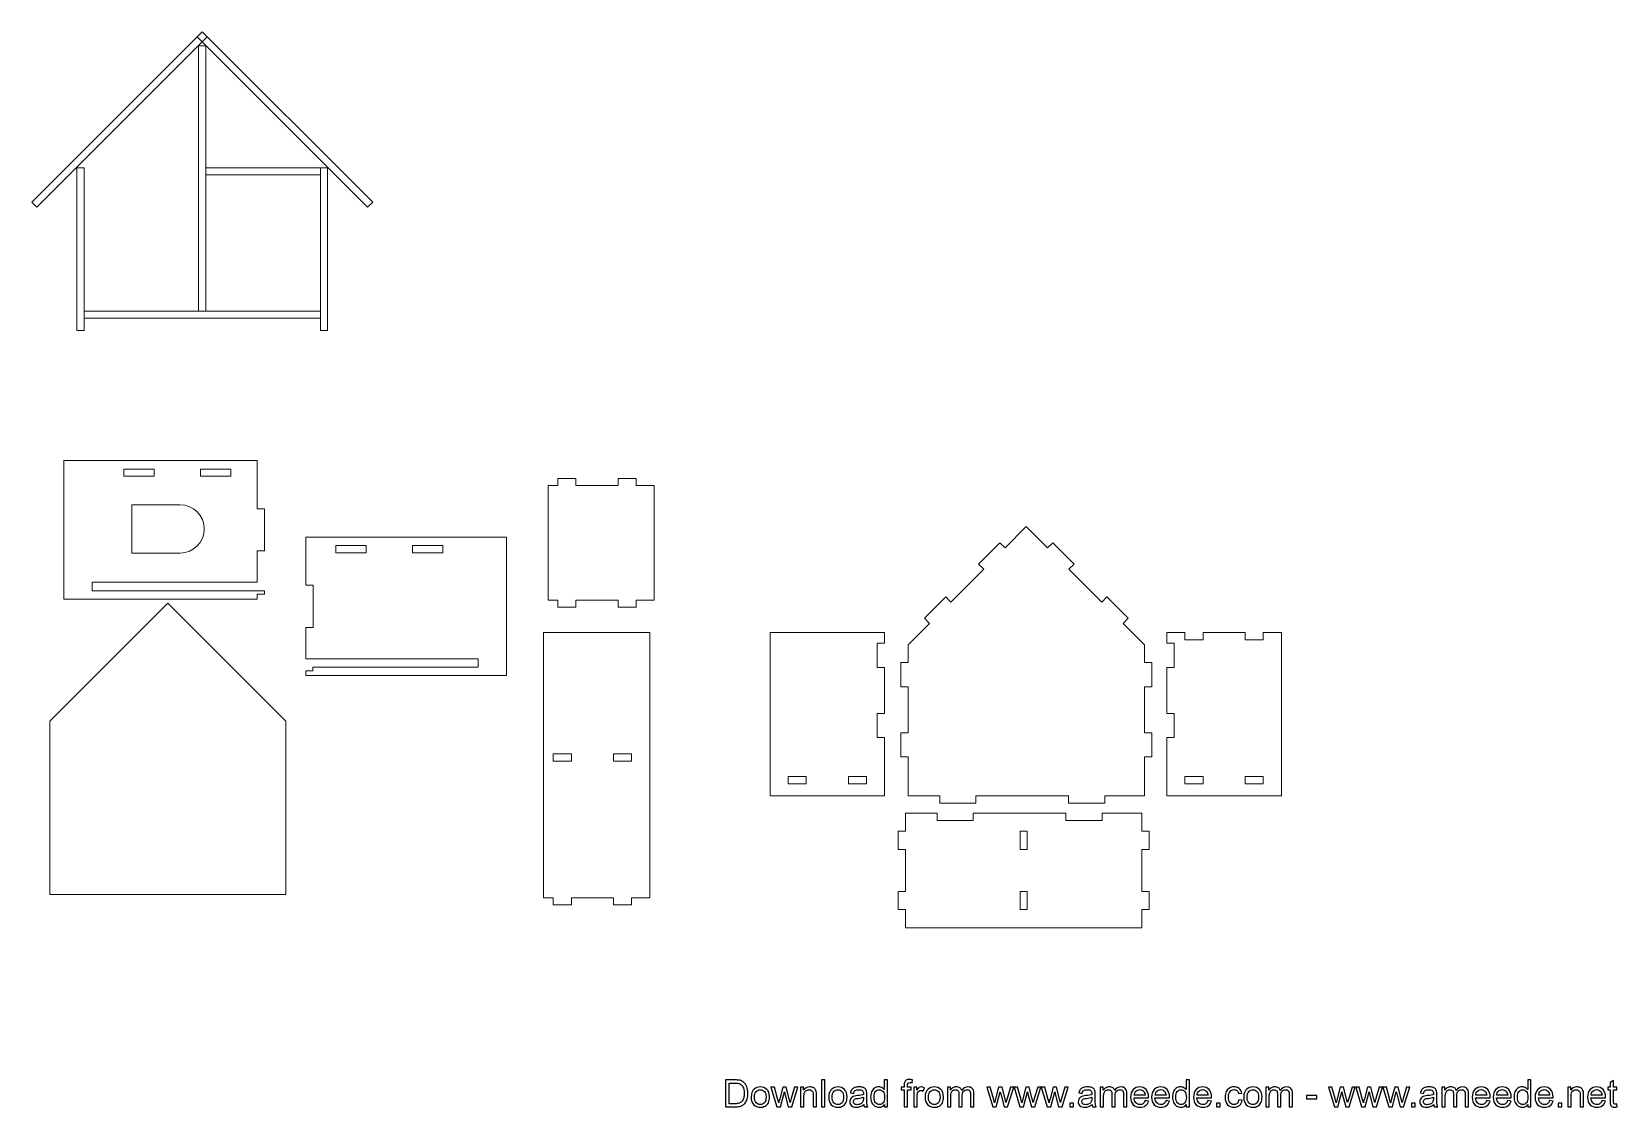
# Model space of a CAD drawing. Header units: millimetres. Extents: x -310 to 676, y -419 to 250.
import ezdxf

# ---------------------------------------------------------------- set-up
doc = ezdxf.new("R2010")
doc.units = ezdxf.units.MM
doc.header["$MEASUREMENT"] = 0
doc.layers.add('Layer 1', color=7, linetype='Continuous')

msp = doc.modelspace()

# ---------------------------------------------------------------- linework, layer by layer
at = {"layer": 'Layer 1', "lineweight": 5}
for points, knots in [([(-310.2408, 144.0014), (-310.2408, 144.0014), (-307.0589, 140.8192), (-307.0589, 140.8192), (-307.0589, 140.8192), (-307.0589, 140.8192), (-200.9922, 246.8853), (-200.9922, 246.8853), (-200.9922, 246.8853), (-200.9922, 246.8853), (-204.1744, 250.0654), (-204.1744, 250.0654), (-204.1744, 250.0654), (-204.1744, 250.0654), (-310.2408, 144.0014), (-310.2408, 144.0014)], [0, 0, 0, 0, 0.2, 0.2, 0.2, 0.2, 0.4, 0.4, 0.4, 0.4, 0.6, 0.6, 0.6, 0.6, 1, 1, 1, 1]), ([(-98.1078, 144.0014), (-98.1078, 144.0014), (-101.2895, 140.8192), (-101.2895, 140.8192), (-101.2895, 140.8192), (-101.2895, 140.8192), (-207.3561, 246.8853), (-207.3561, 246.8853), (-207.3561, 246.8853), (-207.3561, 246.8853), (-204.1744, 250.0654), (-204.1744, 250.0654), (-204.1744, 250.0654), (-204.1744, 250.0654), (-98.1078, 144.0014), (-98.1078, 144.0014)], [0, 0, 0, 0, 0.2, 0.2, 0.2, 0.2, 0.4, 0.4, 0.4, 0.4, 0.6, 0.6, 0.6, 0.6, 1, 1, 1, 1]), ([(-206.4243, 76.1628), (-206.4243, 76.1628), (-201.9236, 76.1628), (-201.9236, 76.1628), (-201.9236, 76.1628), (-201.9236, 76.1628), (-201.9236, 241.1644), (-201.9236, 241.1644), (-201.9236, 241.1644), (-201.9236, 241.1644), (-206.4243, 241.1644), (-206.4243, 241.1644), (-206.4243, 241.1644), (-206.4243, 241.1644), (-206.4243, 76.1628), (-206.4243, 76.1628)], [0, 0, 0, 0, 0.2, 0.2, 0.2, 0.2, 0.4, 0.4, 0.4, 0.4, 0.6, 0.6, 0.6, 0.6, 1, 1, 1, 1]), ([(-282.1741, 64.1628), (-282.1741, 64.1628), (-277.6748, 64.1628), (-277.6748, 64.1628), (-277.6748, 64.1628), (-277.6748, 64.1628), (-277.6748, 165.4133), (-277.6748, 165.4133), (-277.6748, 165.4133), (-277.6748, 165.4133), (-282.1741, 165.4133), (-282.1741, 165.4133), (-282.1741, 165.4133), (-282.1741, 165.4133), (-282.1741, 64.1628), (-282.1741, 64.1628)], [0, 0, 0, 0, 0.2, 0.2, 0.2, 0.2, 0.4, 0.4, 0.4, 0.4, 0.6, 0.6, 0.6, 0.6, 1, 1, 1, 1]), ([(-201.924, 160.914), (-201.924, 160.914), (-130.6737, 160.914), (-130.6737, 160.914), (-130.6737, 160.914), (-130.6737, 160.914), (-130.6737, 165.4133), (-130.6737, 165.4133), (-130.6737, 165.4133), (-130.6737, 165.4133), (-201.924, 165.4133), (-201.924, 165.4133), (-201.924, 165.4133), (-201.924, 165.4133), (-201.924, 160.914), (-201.924, 160.914)], [0, 0, 0, 0, 0.2, 0.2, 0.2, 0.2, 0.4, 0.4, 0.4, 0.4, 0.6, 0.6, 0.6, 0.6, 1, 1, 1, 1]), ([(-130.6737, 64.1628), (-130.6737, 64.1628), (-126.1744, 64.1628), (-126.1744, 64.1628), (-126.1744, 64.1628), (-126.1744, 64.1628), (-126.1744, 165.4133), (-126.1744, 165.4133), (-126.1744, 165.4133), (-126.1744, 165.4133), (-130.6737, 165.4133), (-130.6737, 165.4133), (-130.6737, 165.4133), (-130.6737, 165.4133), (-130.6737, 64.1628), (-130.6737, 64.1628)], [0, 0, 0, 0, 0.2, 0.2, 0.2, 0.2, 0.4, 0.4, 0.4, 0.4, 0.6, 0.6, 0.6, 0.6, 1, 1, 1, 1]), ([(-277.6749, 71.6635), (-277.6749, 71.6635), (-130.674, 71.6635), (-130.674, 71.6635), (-130.674, 71.6635), (-130.674, 71.6635), (-130.674, 76.1628), (-130.674, 76.1628), (-130.674, 76.1628), (-130.674, 76.1628), (-277.6749, 76.1628), (-277.6749, 76.1628), (-277.6749, 76.1628), (-277.6749, 76.1628), (-277.6749, 71.6635), (-277.6749, 71.6635)], [0, 0, 0, 0, 0.2, 0.2, 0.2, 0.2, 0.4, 0.4, 0.4, 0.4, 0.6, 0.6, 0.6, 0.6, 1, 1, 1, 1]), ([(-290.3309, -16.9111), (-290.3309, -16.9111), (-169.886, -16.9111), (-169.886, -16.9111), (-169.886, -16.9111), (-169.886, -16.9111), (-169.886, -46.9112), (-169.886, -46.9112), (-169.886, -46.9112), (-169.886, -46.9112), (-165.3867, -46.9112), (-165.3867, -46.9112), (-165.3867, -46.9112), (-165.3867, -46.9112), (-165.3867, -73.1615), (-165.3867, -73.1615), (-165.3867, -73.1615), (-165.3867, -73.1615), (-169.886, -73.1615), (-169.886, -73.1615), (-169.886, -73.1615), (-169.886, -73.1615), (-169.9162, -92.6304), (-169.9162, -92.6304), (-169.9162, -92.6304), (-169.9162, -92.6304), (-272.6671, -92.6304), (-272.6671, -92.6304), (-272.6671, -92.6304), (-272.6671, -92.6304), (-272.6464, -97.9114), (-272.6464, -97.9114), (-272.6464, -97.9114), (-272.6464, -97.9114), (-165.3963, -97.9114), (-165.3963, -97.9114), (-165.3963, -97.9114), (-165.3963, -97.9114), (-165.4169, -100.156), (-165.4169, -100.156), (-165.4169, -100.156), (-165.4169, -100.156), (-169.9162, -100.156), (-169.9162, -100.156), (-169.9162, -100.156), (-169.9162, -100.156), (-169.886, -103.1617), (-169.886, -103.1617), (-169.886, -103.1617), (-169.886, -103.1617), (-290.3309, -103.1617), (-290.3309, -103.1617), (-290.3309, -103.1617), (-290.3309, -103.1617), (-290.3309, -16.9111), (-290.3309, -16.9111)], [0, 0, 0, 0, 0.06666667, 0.06666667, 0.06666667, 0.06666667, 0.13333333, 0.13333333, 0.13333333, 0.13333333, 0.2, 0.2, 0.2, 0.2, 0.26666667, 0.26666667, 0.26666667, 0.26666667, 0.33333333, 0.33333333, 0.33333333, 0.33333333, 0.4, 0.4, 0.4, 0.4, 0.46666667, 0.46666667, 0.46666667, 0.46666667, 0.53333333, 0.53333333, 0.53333333, 0.53333333, 0.6, 0.6, 0.6, 0.6, 0.66666667, 0.66666667, 0.66666667, 0.66666667, 0.73333333, 0.73333333, 0.73333333, 0.73333333, 0.8, 0.8, 0.8, 0.8, 0.86666667, 0.86666667, 0.86666667, 0.86666667, 1, 1, 1, 1]), ([(-252.8314, -26.6611), (-252.8314, -26.6611), (-234.0808, -26.6611), (-234.0808, -26.6611), (-234.0808, -26.6611), (-234.0808, -26.6611), (-234.0808, -22.1613), (-234.0808, -22.1613), (-234.0808, -22.1613), (-234.0808, -22.1613), (-252.8314, -22.1613), (-252.8314, -22.1613), (-252.8314, -22.1613), (-252.8314, -22.1613), (-252.8314, -26.6611), (-252.8314, -26.6611)], [0, 0, 0, 0, 0.2, 0.2, 0.2, 0.2, 0.4, 0.4, 0.4, 0.4, 0.6, 0.6, 0.6, 0.6, 1, 1, 1, 1]), ([(-205.1364, -26.6611), (-205.1364, -26.6611), (-186.3868, -26.6611), (-186.3868, -26.6611), (-186.3868, -26.6611), (-186.3868, -26.6611), (-186.3868, -22.1613), (-186.3868, -22.1613), (-186.3868, -22.1613), (-186.3868, -22.1613), (-205.1364, -22.1613), (-205.1364, -22.1613), (-205.1364, -22.1613), (-205.1364, -22.1613), (-205.1364, -26.6611), (-205.1364, -26.6611)], [0, 0, 0, 0, 0.2, 0.2, 0.2, 0.2, 0.4, 0.4, 0.4, 0.4, 0.6, 0.6, 0.6, 0.6, 1, 1, 1, 1]), ([(11.1367, -32.4987), (11.1367, -32.4987), (17.1062, -32.4987), (17.1062, -32.4987), (17.1062, -32.4987), (17.1062, -32.4987), (17.1062, -27.9978), (17.1062, -27.9978), (17.1062, -27.9978), (17.1062, -27.9978), (28.3551, -27.9978), (28.3551, -27.9978), (28.3551, -27.9978), (28.3551, -27.9978), (28.3551, -32.4987), (28.3551, -32.4987), (28.3551, -32.4987), (28.3551, -32.4987), (54.6054, -32.4987), (54.6054, -32.4987), (54.6054, -32.4987), (54.6054, -32.4987), (54.6054, -27.9978), (54.6054, -27.9978), (54.6054, -27.9978), (54.6054, -27.9978), (65.8559, -27.9978), (65.8559, -27.9978), (65.8559, -27.9978), (65.8559, -27.9978), (65.8559, -32.4987), (65.8559, -32.4987), (65.8559, -32.4987), (65.8559, -32.4987), (77.1059, -32.4987), (77.1059, -32.4987), (77.1059, -32.4987), (77.1059, -32.4987), (77.1059, -103.7489), (77.1059, -103.7489), (77.1059, -103.7489), (77.1059, -103.7489), (65.8559, -103.7489), (65.8559, -103.7489), (65.8559, -103.7489), (65.8559, -103.7489), (65.8559, -108.2477), (65.8559, -108.2477), (65.8559, -108.2477), (65.8559, -108.2477), (54.6054, -108.2477), (54.6054, -108.2477), (54.6054, -108.2477), (54.6054, -108.2477), (54.6054, -103.7489), (54.6054, -103.7489), (54.6054, -103.7489), (54.6054, -103.7489), (28.3551, -103.7489), (28.3551, -103.7489), (28.3551, -103.7489), (28.3551, -103.7489), (28.3551, -108.2477), (28.3551, -108.2477), (28.3551, -108.2477), (28.3551, -108.2477), (17.1062, -108.2477), (17.1062, -108.2477), (17.1062, -108.2477), (17.1062, -108.2477), (17.1062, -103.7489), (17.1062, -103.7489), (17.1062, -103.7489), (17.1062, -103.7489), (11.1367, -103.7489), (11.1367, -103.7489), (11.1367, -103.7489), (11.1367, -103.7489), (11.1367, -32.4987), (11.1367, -32.4987)], [0, 0, 0, 0, 0.04761905, 0.04761905, 0.04761905, 0.04761905, 0.0952381, 0.0952381, 0.0952381, 0.0952381, 0.14285714, 0.14285714, 0.14285714, 0.14285714, 0.19047619, 0.19047619, 0.19047619, 0.19047619, 0.23809524, 0.23809524, 0.23809524, 0.23809524, 0.28571429, 0.28571429, 0.28571429, 0.28571429, 0.33333333, 0.33333333, 0.33333333, 0.33333333, 0.38095238, 0.38095238, 0.38095238, 0.38095238, 0.42857143, 0.42857143, 0.42857143, 0.42857143, 0.47619048, 0.47619048, 0.47619048, 0.47619048, 0.52380952, 0.52380952, 0.52380952, 0.52380952, 0.57142857, 0.57142857, 0.57142857, 0.57142857, 0.61904762, 0.61904762, 0.61904762, 0.61904762, 0.66666667, 0.66666667, 0.66666667, 0.66666667, 0.71428571, 0.71428571, 0.71428571, 0.71428571, 0.76190476, 0.76190476, 0.76190476, 0.76190476, 0.80952381, 0.80952381, 0.80952381, 0.80952381, 0.85714286, 0.85714286, 0.85714286, 0.85714286, 0.9047619, 0.9047619, 0.9047619, 0.9047619, 1, 1, 1, 1]), ([(-202.8854, -59.4512), (-202.8854, -67.7019), (-209.6367, -74.4516), (-217.8858, -74.4516), (-217.8858, -74.4516), (-217.8858, -74.4516), (-247.8859, -74.4516), (-247.8859, -74.4516), (-247.8859, -74.4516), (-247.8859, -74.4516), (-247.8859, -44.4514), (-247.8859, -44.4514), (-247.8859, -44.4514), (-247.8859, -44.4514), (-217.8858, -44.4514), (-217.8858, -44.4514), (-217.8858, -44.4514), (-209.6367, -44.4514), (-202.8854, -51.2011), (-202.8854, -59.4512)], [0, 0, 0, 0, 0.16666667, 0.16666667, 0.16666667, 0.16666667, 0.33333333, 0.33333333, 0.33333333, 0.33333333, 0.5, 0.5, 0.5, 0.5, 0.66666667, 0.66666667, 0.66666667, 0.66666667, 1, 1, 1, 1]), ([(-139.7231, -150.7868), (-139.7231, -150.7868), (-14.7787, -150.7868), (-14.7787, -150.7868), (-14.7787, -150.7868), (-14.7787, -150.7868), (-14.7787, -64.5362), (-14.7787, -64.5362), (-14.7787, -64.5362), (-14.7787, -64.5362), (-139.7231, -64.5362), (-139.7231, -64.5362), (-139.7231, -64.5362), (-139.7231, -64.5362), (-139.7231, -94.5363), (-139.7231, -94.5363), (-139.7231, -94.5363), (-139.7231, -94.5363), (-135.2239, -94.5363), (-135.2239, -94.5363), (-135.2239, -94.5363), (-135.2239, -94.5363), (-135.2239, -120.7866), (-135.2239, -120.7866), (-135.2239, -120.7866), (-135.2239, -120.7866), (-139.7231, -120.7866), (-139.7231, -120.7866), (-139.7231, -120.7866), (-139.7231, -120.7866), (-139.7533, -140.2555), (-139.7533, -140.2555), (-139.7533, -140.2555), (-139.7533, -140.2555), (-32.5037, -140.2555), (-32.5037, -140.2555), (-32.5037, -140.2555), (-32.5037, -140.2555), (-32.5037, -145.5063), (-32.5037, -145.5063), (-32.5037, -145.5063), (-32.5037, -145.5063), (-135.2541, -145.5063), (-135.2541, -145.5063), (-135.2541, -145.5063), (-135.2541, -145.5063), (-135.2541, -147.7811), (-135.2541, -147.7811), (-135.2541, -147.7811), (-135.2541, -147.7811), (-139.7533, -147.7811), (-139.7533, -147.7811), (-139.7533, -147.7811), (-139.7533, -147.7811), (-139.7231, -150.7868), (-139.7231, -150.7868)], [0, 0, 0, 0, 0.06666667, 0.06666667, 0.06666667, 0.06666667, 0.13333333, 0.13333333, 0.13333333, 0.13333333, 0.2, 0.2, 0.2, 0.2, 0.26666667, 0.26666667, 0.26666667, 0.26666667, 0.33333333, 0.33333333, 0.33333333, 0.33333333, 0.4, 0.4, 0.4, 0.4, 0.46666667, 0.46666667, 0.46666667, 0.46666667, 0.53333333, 0.53333333, 0.53333333, 0.53333333, 0.6, 0.6, 0.6, 0.6, 0.66666667, 0.66666667, 0.66666667, 0.66666667, 0.73333333, 0.73333333, 0.73333333, 0.73333333, 0.8, 0.8, 0.8, 0.8, 0.86666667, 0.86666667, 0.86666667, 0.86666667, 1, 1, 1, 1]), ([(-120.9735, -74.2862), (-120.9735, -74.2862), (-102.2239, -74.2862), (-102.2239, -74.2862), (-102.2239, -74.2862), (-102.2239, -74.2862), (-102.2239, -69.787), (-102.2239, -69.787), (-102.2239, -69.787), (-102.2239, -69.787), (-120.9735, -69.787), (-120.9735, -69.787), (-120.9735, -69.787), (-120.9735, -69.787), (-120.9735, -74.2862), (-120.9735, -74.2862)], [0, 0, 0, 0, 0.2, 0.2, 0.2, 0.2, 0.4, 0.4, 0.4, 0.4, 0.6, 0.6, 0.6, 0.6, 1, 1, 1, 1]), ([(-73.2784, -74.2862), (-73.2784, -74.2862), (-54.5283, -74.2862), (-54.5283, -74.2862), (-54.5283, -74.2862), (-54.5283, -74.2862), (-54.5283, -69.787), (-54.5283, -69.787), (-54.5283, -69.787), (-54.5283, -69.787), (-73.2784, -69.787), (-73.2784, -69.787), (-73.2784, -69.787), (-73.2784, -69.787), (-73.2784, -74.2862), (-73.2784, -74.2862)], [0, 0, 0, 0, 0.2, 0.2, 0.2, 0.2, 0.4, 0.4, 0.4, 0.4, 0.6, 0.6, 0.6, 0.6, 1, 1, 1, 1]), ([(8.2603, -124.0181), (8.2603, -124.0181), (74.2285, -124.0181), (74.2285, -124.0181), (74.2285, -124.0181), (74.2285, -124.0181), (74.2285, -289.018), (74.2285, -289.018), (74.2285, -289.018), (74.2285, -289.018), (62.9801, -289.018), (62.9801, -289.018), (62.9801, -289.018), (62.9801, -289.018), (62.9801, -293.5187), (62.9801, -293.5187), (62.9801, -293.5187), (62.9801, -293.5187), (51.7296, -293.5187), (51.7296, -293.5187), (51.7296, -293.5187), (51.7296, -293.5187), (51.7296, -289.018), (51.7296, -289.018), (51.7296, -289.018), (51.7296, -289.018), (25.4793, -289.018), (25.4793, -289.018), (25.4793, -289.018), (25.4793, -289.018), (25.4793, -293.5187), (25.4793, -293.5187), (25.4793, -293.5187), (25.4793, -293.5187), (14.2287, -293.5187), (14.2287, -293.5187), (14.2287, -293.5187), (14.2287, -293.5187), (14.2287, -289.018), (14.2287, -289.018), (14.2287, -289.018), (14.2287, -289.018), (8.2603, -289.018), (8.2603, -289.018), (8.2603, -289.018), (8.2603, -289.018), (8.2603, -124.0181), (8.2603, -124.0181)], [0, 0, 0, 0, 0.07692308, 0.07692308, 0.07692308, 0.07692308, 0.15384615, 0.15384615, 0.15384615, 0.15384615, 0.23076923, 0.23076923, 0.23076923, 0.23076923, 0.30769231, 0.30769231, 0.30769231, 0.30769231, 0.38461538, 0.38461538, 0.38461538, 0.38461538, 0.46153846, 0.46153846, 0.46153846, 0.46153846, 0.53846154, 0.53846154, 0.53846154, 0.53846154, 0.61538462, 0.61538462, 0.61538462, 0.61538462, 0.69230769, 0.69230769, 0.69230769, 0.69230769, 0.76923077, 0.76923077, 0.76923077, 0.76923077, 0.84615385, 0.84615385, 0.84615385, 0.84615385, 1, 1, 1, 1]), ([(149.0966, -124.0181), (149.0966, -124.0181), (220.349, -124.0181), (220.349, -124.0181), (220.349, -124.0181), (220.349, -124.0181), (220.349, -130.666), (220.349, -130.666), (220.349, -130.666), (220.349, -130.666), (215.8476, -130.666), (215.8476, -130.666), (215.8476, -130.666), (215.8476, -130.666), (215.8476, -145.6658), (215.8476, -145.6658), (215.8476, -145.6658), (215.8476, -145.6658), (220.349, -145.6658), (220.349, -145.6658), (220.349, -145.6658), (220.349, -145.6658), (220.349, -174.3637), (220.349, -174.3637), (220.349, -174.3637), (220.349, -174.3637), (215.8476, -174.3637), (215.8476, -174.3637), (215.8476, -174.3637), (215.8476, -174.3637), (215.8476, -189.3635), (215.8476, -189.3635), (215.8476, -189.3635), (215.8476, -189.3635), (220.349, -189.3635), (220.349, -189.3635), (220.349, -189.3635), (220.349, -189.3635), (220.349, -225.5579), (220.349, -225.5579), (220.349, -225.5579), (220.349, -225.5579), (149.0966, -225.5579), (149.0966, -225.5579), (149.0966, -225.5579), (149.0966, -225.5579), (149.0966, -124.0181), (149.0966, -124.0181)], [0, 0, 0, 0, 0.07692308, 0.07692308, 0.07692308, 0.07692308, 0.15384615, 0.15384615, 0.15384615, 0.15384615, 0.23076923, 0.23076923, 0.23076923, 0.23076923, 0.30769231, 0.30769231, 0.30769231, 0.30769231, 0.38461538, 0.38461538, 0.38461538, 0.38461538, 0.46153846, 0.46153846, 0.46153846, 0.46153846, 0.53846154, 0.53846154, 0.53846154, 0.53846154, 0.61538462, 0.61538462, 0.61538462, 0.61538462, 0.69230769, 0.69230769, 0.69230769, 0.69230769, 0.76923077, 0.76923077, 0.76923077, 0.76923077, 0.84615385, 0.84615385, 0.84615385, 0.84615385, 1, 1, 1, 1]), ([(395.9625, -124.0181), (395.9625, -124.0181), (407.2146, -124.0181), (407.2146, -124.0181), (407.2146, -124.0181), (407.2146, -124.0181), (407.2146, -128.5179), (407.2146, -128.5179), (407.2146, -128.5179), (407.2146, -128.5179), (418.4614, -128.5179), (418.4614, -128.5179), (418.4614, -128.5179), (418.4614, -128.5179), (418.4614, -124.0181), (418.4614, -124.0181), (418.4614, -124.0181), (418.4614, -124.0181), (444.7128, -124.0181), (444.7128, -124.0181), (444.7128, -124.0181), (444.7128, -124.0181), (444.7128, -128.5179), (444.7128, -128.5179), (444.7128, -128.5179), (444.7128, -128.5179), (455.9649, -128.5179), (455.9649, -128.5179), (455.9649, -128.5179), (455.9649, -128.5179), (455.9649, -124.0181), (455.9649, -124.0181), (455.9649, -124.0181), (455.9649, -124.0181), (467.2117, -124.0181), (467.2117, -124.0181), (467.2117, -124.0181), (467.2117, -124.0181), (467.2117, -225.5579), (467.2117, -225.5579), (467.2117, -225.5579), (467.2117, -225.5579), (395.9625, -225.5579), (395.9625, -225.5579), (395.9625, -225.5579), (395.9625, -225.5579), (395.9625, -189.3635), (395.9625, -189.3635), (395.9625, -189.3635), (395.9625, -189.3635), (400.4622, -189.3635), (400.4622, -189.3635), (400.4622, -189.3635), (400.4622, -189.3635), (400.4622, -174.3637), (400.4622, -174.3637), (400.4622, -174.3637), (400.4622, -174.3637), (395.9625, -174.3637), (395.9625, -174.3637), (395.9625, -174.3637), (395.9625, -174.3637), (395.9625, -145.6658), (395.9625, -145.6658), (395.9625, -145.6658), (395.9625, -145.6658), (400.4622, -145.6658), (400.4622, -145.6658), (400.4622, -145.6658), (400.4622, -145.6658), (400.4622, -130.666), (400.4622, -130.666), (400.4622, -130.666), (400.4622, -130.666), (395.9625, -130.666), (395.9625, -130.666), (395.9625, -130.666), (395.9625, -130.666), (395.9625, -124.0181), (395.9625, -124.0181)], [0, 0, 0, 0, 0.04761905, 0.04761905, 0.04761905, 0.04761905, 0.0952381, 0.0952381, 0.0952381, 0.0952381, 0.14285714, 0.14285714, 0.14285714, 0.14285714, 0.19047619, 0.19047619, 0.19047619, 0.19047619, 0.23809524, 0.23809524, 0.23809524, 0.23809524, 0.28571429, 0.28571429, 0.28571429, 0.28571429, 0.33333333, 0.33333333, 0.33333333, 0.33333333, 0.38095238, 0.38095238, 0.38095238, 0.38095238, 0.42857143, 0.42857143, 0.42857143, 0.42857143, 0.47619048, 0.47619048, 0.47619048, 0.47619048, 0.52380952, 0.52380952, 0.52380952, 0.52380952, 0.57142857, 0.57142857, 0.57142857, 0.57142857, 0.61904762, 0.61904762, 0.61904762, 0.61904762, 0.66666667, 0.66666667, 0.66666667, 0.66666667, 0.71428571, 0.71428571, 0.71428571, 0.71428571, 0.76190476, 0.76190476, 0.76190476, 0.76190476, 0.80952381, 0.80952381, 0.80952381, 0.80952381, 0.85714286, 0.85714286, 0.85714286, 0.85714286, 0.9047619, 0.9047619, 0.9047619, 0.9047619, 1, 1, 1, 1]), ([(25.4793, -203.9791), (25.4793, -203.9791), (14.2287, -203.9791), (14.2287, -203.9791), (14.2287, -203.9791), (14.2287, -203.9791), (14.2287, -199.4782), (14.2287, -199.4782), (14.2287, -199.4782), (14.2287, -199.4782), (25.4793, -199.4782), (25.4793, -199.4782), (25.4793, -199.4782), (25.4793, -199.4782), (25.4793, -203.9791), (25.4793, -203.9791)], [0, 0, 0, 0, 0.2, 0.2, 0.2, 0.2, 0.4, 0.4, 0.4, 0.4, 0.6, 0.6, 0.6, 0.6, 1, 1, 1, 1]), ([(62.9801, -203.9791), (62.9801, -203.9791), (51.7296, -203.9791), (51.7296, -203.9791), (51.7296, -203.9791), (51.7296, -203.9791), (51.7296, -199.4782), (51.7296, -199.4782), (51.7296, -199.4782), (51.7296, -199.4782), (62.9801, -199.4782), (62.9801, -199.4782), (62.9801, -199.4782), (62.9801, -199.4782), (62.9801, -203.9791), (62.9801, -203.9791)], [0, 0, 0, 0, 0.2, 0.2, 0.2, 0.2, 0.4, 0.4, 0.4, 0.4, 0.6, 0.6, 0.6, 0.6, 1, 1, 1, 1]), ([(171.5971, -218.0572), (171.5971, -218.0572), (160.3471, -218.0572), (160.3471, -218.0572), (160.3471, -218.0572), (160.3471, -218.0572), (160.3471, -213.558), (160.3471, -213.558), (160.3471, -213.558), (160.3471, -213.558), (171.5971, -213.558), (171.5971, -213.558), (171.5971, -213.558), (171.5971, -213.558), (171.5971, -218.0572), (171.5971, -218.0572)], [0, 0, 0, 0, 0.2, 0.2, 0.2, 0.2, 0.4, 0.4, 0.4, 0.4, 0.6, 0.6, 0.6, 0.6, 1, 1, 1, 1]), ([(209.0974, -218.0572), (209.0974, -218.0572), (197.8469, -218.0572), (197.8469, -218.0572), (197.8469, -218.0572), (197.8469, -218.0572), (197.8469, -213.558), (197.8469, -213.558), (197.8469, -213.558), (197.8469, -213.558), (209.0974, -213.558), (209.0974, -213.558), (209.0974, -213.558), (209.0974, -213.558), (209.0974, -218.0572), (209.0974, -218.0572)], [0, 0, 0, 0, 0.2, 0.2, 0.2, 0.2, 0.4, 0.4, 0.4, 0.4, 0.6, 0.6, 0.6, 0.6, 1, 1, 1, 1]), ([(418.4614, -218.0572), (418.4614, -218.0572), (407.2146, -218.0572), (407.2146, -218.0572), (407.2146, -218.0572), (407.2146, -218.0572), (407.2146, -213.558), (407.2146, -213.558), (407.2146, -213.558), (407.2146, -213.558), (418.4614, -213.558), (418.4614, -213.558), (418.4614, -213.558), (418.4614, -213.558), (418.4614, -218.0572), (418.4614, -218.0572)], [0, 0, 0, 0, 0.2, 0.2, 0.2, 0.2, 0.4, 0.4, 0.4, 0.4, 0.6, 0.6, 0.6, 0.6, 1, 1, 1, 1]), ([(455.9649, -218.0572), (455.9649, -218.0572), (444.7128, -218.0572), (444.7128, -218.0572), (444.7128, -218.0572), (444.7128, -218.0572), (444.7128, -213.558), (444.7128, -213.558), (444.7128, -213.558), (444.7128, -213.558), (455.9649, -213.558), (455.9649, -213.558), (455.9649, -213.558), (455.9649, -213.558), (455.9649, -218.0572), (455.9649, -218.0572)], [0, 0, 0, 0, 0.2, 0.2, 0.2, 0.2, 0.4, 0.4, 0.4, 0.4, 0.6, 0.6, 0.6, 0.6, 1, 1, 1, 1]), ([(380.3961, -285.1955), (380.3961, -285.1955), (384.8959, -285.1955), (384.8959, -285.1955), (384.8959, -285.1955), (384.8959, -285.1955), (384.8959, -296.4458), (384.8959, -296.4458), (384.8959, -296.4458), (384.8959, -296.4458), (380.3961, -296.4458), (380.3961, -296.4458), (380.3961, -296.4458), (380.3961, -296.4458), (380.3961, -307.6961), (380.3961, -307.6961), (380.3961, -307.6961), (380.3961, -307.6961), (233.3979, -307.6961), (233.3979, -307.6961), (233.3979, -307.6961), (233.3979, -307.6961), (233.3979, -296.4458), (233.3979, -296.4458), (233.3979, -296.4458), (233.3979, -296.4458), (228.8981, -296.4458), (228.8981, -296.4458), (228.8981, -296.4458), (228.8981, -296.4458), (228.8981, -285.1955), (228.8981, -285.1955), (228.8981, -285.1955), (228.8981, -285.1955), (233.3979, -285.1955), (233.3979, -285.1955), (233.3979, -285.1955), (233.3979, -285.1955), (233.3979, -258.9449), (233.3979, -258.9449), (233.3979, -258.9449), (233.3979, -258.9449), (228.8981, -258.9449), (228.8981, -258.9449), (228.8981, -258.9449), (228.8981, -258.9449), (228.8981, -247.6964), (228.8981, -247.6964), (228.8981, -247.6964), (228.8981, -247.6964), (233.3979, -247.6964), (233.3979, -247.6964), (233.3979, -247.6964), (233.3979, -247.6964), (233.3979, -236.4459), (233.3979, -236.4459), (233.3979, -236.4459), (233.3979, -236.4459), (253.0453, -236.4459), (253.0453, -236.4459), (253.0453, -236.4459), (253.0453, -236.4459), (253.0453, -240.9451), (253.0453, -240.9451), (253.0453, -240.9451), (253.0453, -240.9451), (275.5442, -240.9451), (275.5442, -240.9451), (275.5442, -240.9451), (275.5442, -240.9451), (275.5442, -236.4459), (275.5442, -236.4459), (275.5442, -236.4459), (275.5442, -236.4459), (333.2146, -236.4459), (333.2146, -236.4459), (333.2146, -236.4459), (333.2146, -236.4459), (333.2146, -240.9451), (333.2146, -240.9451), (333.2146, -240.9451), (333.2146, -240.9451), (355.7135, -240.9451), (355.7135, -240.9451), (355.7135, -240.9451), (355.7135, -240.9451), (355.7135, -236.4459), (355.7135, -236.4459), (355.7135, -236.4459), (355.7135, -236.4459), (380.3961, -236.4459), (380.3961, -236.4459), (380.3961, -236.4459), (380.3961, -236.4459), (380.3961, -247.6964), (380.3961, -247.6964), (380.3961, -247.6964), (380.3961, -247.6964), (384.8959, -247.6964), (384.8959, -247.6964), (384.8959, -247.6964), (384.8959, -247.6964), (384.8959, -258.9449), (384.8959, -258.9449), (384.8959, -258.9449), (384.8959, -258.9449), (380.3961, -258.9449), (380.3961, -258.9449), (380.3961, -258.9449), (380.3961, -258.9449), (380.3961, -285.1955), (380.3961, -285.1955)], [0, 0, 0, 0, 0.03448276, 0.03448276, 0.03448276, 0.03448276, 0.06896552, 0.06896552, 0.06896552, 0.06896552, 0.10344828, 0.10344828, 0.10344828, 0.10344828, 0.13793103, 0.13793103, 0.13793103, 0.13793103, 0.17241379, 0.17241379, 0.17241379, 0.17241379, 0.20689655, 0.20689655, 0.20689655, 0.20689655, 0.24137931, 0.24137931, 0.24137931, 0.24137931, 0.27586207, 0.27586207, 0.27586207, 0.27586207, 0.31034483, 0.31034483, 0.31034483, 0.31034483, 0.34482759, 0.34482759, 0.34482759, 0.34482759, 0.37931034, 0.37931034, 0.37931034, 0.37931034, 0.4137931, 0.4137931, 0.4137931, 0.4137931, 0.44827586, 0.44827586, 0.44827586, 0.44827586, 0.48275862, 0.48275862, 0.48275862, 0.48275862, 0.51724138, 0.51724138, 0.51724138, 0.51724138, 0.55172414, 0.55172414, 0.55172414, 0.55172414, 0.5862069, 0.5862069, 0.5862069, 0.5862069, 0.62068966, 0.62068966, 0.62068966, 0.62068966, 0.65517241, 0.65517241, 0.65517241, 0.65517241, 0.68965517, 0.68965517, 0.68965517, 0.68965517, 0.72413793, 0.72413793, 0.72413793, 0.72413793, 0.75862069, 0.75862069, 0.75862069, 0.75862069, 0.79310345, 0.79310345, 0.79310345, 0.79310345, 0.82758621, 0.82758621, 0.82758621, 0.82758621, 0.86206897, 0.86206897, 0.86206897, 0.86206897, 0.89655172, 0.89655172, 0.89655172, 0.89655172, 0.93103448, 0.93103448, 0.93103448, 0.93103448, 1, 1, 1, 1]), ([(304.6471, -258.9449), (304.6471, -258.9449), (304.6471, -247.6964), (304.6471, -247.6964), (304.6471, -247.6964), (304.6471, -247.6964), (309.1469, -247.6964), (309.1469, -247.6964), (309.1469, -247.6964), (309.1469, -247.6964), (309.1469, -258.9449), (309.1469, -258.9449), (309.1469, -258.9449), (309.1469, -258.9449), (304.6471, -258.9449), (304.6471, -258.9449)], [0, 0, 0, 0, 0.2, 0.2, 0.2, 0.2, 0.4, 0.4, 0.4, 0.4, 0.6, 0.6, 0.6, 0.6, 1, 1, 1, 1]), ([(304.6471, -296.4458), (304.6471, -296.4458), (304.6471, -285.1955), (304.6471, -285.1955), (304.6471, -285.1955), (304.6471, -285.1955), (309.1469, -285.1955), (309.1469, -285.1955), (309.1469, -285.1955), (309.1469, -285.1955), (309.1469, -296.4458), (309.1469, -296.4458), (309.1469, -296.4458), (309.1469, -296.4458), (304.6471, -296.4458), (304.6471, -296.4458)], [0, 0, 0, 0, 0.2, 0.2, 0.2, 0.2, 0.4, 0.4, 0.4, 0.4, 0.6, 0.6, 0.6, 0.6, 1, 1, 1, 1])]:
    msp.add_open_spline(points, degree=3, knots=knots, dxfattribs=at)
at = {"layer": 'Layer 1', "lineweight": 15}
for points, knots in [([(235.0429, -225.5659), (235.0429, -225.5659), (254.6903, -225.5659), (254.6903, -225.5659), (254.6903, -225.5659), (254.6903, -225.5659), (254.6903, -230.0651), (254.6903, -230.0651), (254.6903, -230.0651), (254.6903, -230.0651), (277.1892, -230.0651), (277.1892, -230.0651), (277.1892, -230.0651), (277.1892, -230.0651), (277.1892, -225.5659), (277.1892, -225.5659), (277.1892, -225.5659), (277.1892, -225.5659), (334.8596, -225.5659), (334.8596, -225.5659), (334.8596, -225.5659), (334.8596, -225.5659), (334.8596, -230.0651), (334.8596, -230.0651), (334.8596, -230.0651), (334.8596, -230.0651), (357.3585, -230.0651), (357.3585, -230.0651), (357.3585, -230.0651), (357.3585, -230.0651), (357.3585, -225.5659), (357.3585, -225.5659), (357.3585, -225.5659), (357.3585, -225.5659), (382.0411, -225.5659), (382.0411, -225.5659), (382.0411, -225.5659), (382.0411, -225.5659), (382.0411, -201.3714), (382.0411, -201.3714), (382.0411, -201.3714), (382.0411, -201.3714), (386.5409, -201.3714), (386.5409, -201.3714), (386.5409, -201.3714), (386.5409, -201.3714), (386.5409, -186.3716), (386.5409, -186.3716), (386.5409, -186.3716), (386.5409, -186.3716), (382.0411, -186.3716), (382.0411, -186.3716), (382.0411, -186.3716), (382.0411, -186.3716), (382.0411, -157.6737), (382.0411, -157.6737), (382.0411, -157.6737), (382.0411, -157.6737), (386.5409, -157.6737), (386.5409, -157.6737), (386.5409, -157.6737), (386.5409, -157.6737), (386.5409, -142.6739), (386.5409, -142.6739), (386.5409, -142.6739), (386.5409, -142.6739), (382.0411, -142.6739), (382.0411, -142.6739), (382.0411, -142.6739), (382.0411, -142.6739), (382.0411, -131.5257), (382.0411, -131.5257), (382.0411, -131.5257), (382.0411, -131.5257), (368.7855, -118.2675), (368.7855, -118.2675), (368.7855, -118.2675), (368.7855, -118.2675), (371.9656, -115.0853), (371.9656, -115.0853), (371.9656, -115.0853), (371.9656, -115.0853), (358.7047, -101.8271), (358.7047, -101.8271), (358.7047, -101.8271), (358.7047, -101.8271), (355.5247, -105.0093), (355.5247, -105.0093), (355.5247, -105.0093), (355.5247, -105.0093), (335.061, -84.5424), (335.061, -84.5424), (335.061, -84.5424), (335.061, -84.5424), (338.2411, -81.3608), (338.2411, -81.3608), (338.2411, -81.3608), (338.2411, -81.3608), (324.9802, -68.1026), (324.9802, -68.1026), (324.9802, -68.1026), (324.9802, -68.1026), (321.8002, -71.2842), (321.8002, -71.2842), (321.8002, -71.2842), (321.8002, -71.2842), (308.5446, -58.026), (308.5446, -58.026), (308.5446, -58.026), (308.5446, -58.026), (295.2838, -71.2842), (295.2838, -71.2842), (295.2838, -71.2842), (295.2838, -71.2842), (292.1037, -68.1026), (292.1037, -68.1026), (292.1037, -68.1026), (292.1037, -68.1026), (278.8429, -81.3608), (278.8429, -81.3608), (278.8429, -81.3608), (278.8429, -81.3608), (282.0282, -84.5424), (282.0282, -84.5424), (282.0282, -84.5424), (282.0282, -84.5424), (261.5592, -105.0093), (261.5592, -105.0093), (261.5592, -105.0093), (261.5592, -105.0093), (258.6442, -102.0948), (258.3739, -101.8271), (258.3739, -101.8271), (258.3739, -101.8271), (245.1183, -115.0853), (245.1183, -115.0853), (245.1183, -115.0853), (245.1183, -115.0853), (248.2984, -118.2675), (248.2984, -118.2675), (248.2984, -118.2675), (248.2984, -118.2675), (235.0429, -131.5257), (235.0429, -131.5257), (235.0429, -131.5257), (235.0429, -131.5257), (235.0429, -142.6739), (235.0429, -142.6739), (235.0429, -142.6739), (235.0429, -142.6739), (230.5431, -142.6739), (230.5431, -142.6739), (230.5431, -142.6739), (230.5431, -142.6739), (230.5431, -157.6737), (230.5431, -157.6737), (230.5431, -157.6737), (230.5431, -157.6737), (235.0429, -157.6737), (235.0429, -157.6737), (235.0429, -157.6737), (235.0429, -157.6737), (235.0429, -186.3716), (235.0429, -186.3716), (235.0429, -186.3716), (235.0429, -186.3716), (230.5431, -186.3716), (230.5431, -186.3716), (230.5431, -186.3716), (230.5431, -186.3716), (230.5431, -201.3714), (230.5431, -201.3714), (230.5431, -201.3714), (230.5431, -201.3714), (235.0429, -201.3714), (235.0429, -201.3714), (235.0429, -201.3714), (235.0429, -201.3714), (235.0429, -225.5659), (235.0429, -225.5659)], [0, 0, 0, 0, 0.02173913, 0.02173913, 0.02173913, 0.02173913, 0.04347826, 0.04347826, 0.04347826, 0.04347826, 0.06521739, 0.06521739, 0.06521739, 0.06521739, 0.08695652, 0.08695652, 0.08695652, 0.08695652, 0.10869565, 0.10869565, 0.10869565, 0.10869565, 0.13043478, 0.13043478, 0.13043478, 0.13043478, 0.15217391, 0.15217391, 0.15217391, 0.15217391, 0.17391304, 0.17391304, 0.17391304, 0.17391304, 0.19565217, 0.19565217, 0.19565217, 0.19565217, 0.2173913, 0.2173913, 0.2173913, 0.2173913, 0.23913043, 0.23913043, 0.23913043, 0.23913043, 0.26086957, 0.26086957, 0.26086957, 0.26086957, 0.2826087, 0.2826087, 0.2826087, 0.2826087, 0.30434783, 0.30434783, 0.30434783, 0.30434783, 0.32608696, 0.32608696, 0.32608696, 0.32608696, 0.34782609, 0.34782609, 0.34782609, 0.34782609, 0.36956522, 0.36956522, 0.36956522, 0.36956522, 0.39130435, 0.39130435, 0.39130435, 0.39130435, 0.41304348, 0.41304348, 0.41304348, 0.41304348, 0.43478261, 0.43478261, 0.43478261, 0.43478261, 0.45652174, 0.45652174, 0.45652174, 0.45652174, 0.47826087, 0.47826087, 0.47826087, 0.47826087, 0.5, 0.5, 0.5, 0.5, 0.52173913, 0.52173913, 0.52173913, 0.52173913, 0.54347826, 0.54347826, 0.54347826, 0.54347826, 0.56521739, 0.56521739, 0.56521739, 0.56521739, 0.58695652, 0.58695652, 0.58695652, 0.58695652, 0.60869565, 0.60869565, 0.60869565, 0.60869565, 0.63043478, 0.63043478, 0.63043478, 0.63043478, 0.65217391, 0.65217391, 0.65217391, 0.65217391, 0.67391304, 0.67391304, 0.67391304, 0.67391304, 0.69565217, 0.69565217, 0.69565217, 0.69565217, 0.7173913, 0.7173913, 0.7173913, 0.7173913, 0.73913043, 0.73913043, 0.73913043, 0.73913043, 0.76086957, 0.76086957, 0.76086957, 0.76086957, 0.7826087, 0.7826087, 0.7826087, 0.7826087, 0.80434783, 0.80434783, 0.80434783, 0.80434783, 0.82608696, 0.82608696, 0.82608696, 0.82608696, 0.84782609, 0.84782609, 0.84782609, 0.84782609, 0.86956522, 0.86956522, 0.86956522, 0.86956522, 0.89130435, 0.89130435, 0.89130435, 0.89130435, 0.91304348, 0.91304348, 0.91304348, 0.91304348, 0.93478261, 0.93478261, 0.93478261, 0.93478261, 0.95652174, 0.95652174, 0.95652174, 0.95652174, 1, 1, 1, 1]), ([(-299.062, -287.0587), (-299.062, -287.0587), (-152.0623, -287.0587), (-152.0623, -287.0587), (-152.0623, -287.0587), (-152.0623, -287.0587), (-152.0623, -179.155), (-152.0623, -179.155), (-152.0623, -179.155), (-152.0623, -179.155), (-225.5624, -105.6543), (-225.5624, -105.6543), (-225.5624, -105.6543), (-225.5624, -105.6543), (-299.062, -179.155), (-299.062, -179.155), (-299.062, -179.155), (-299.062, -179.155), (-299.062, -287.0587), (-299.062, -287.0587)], [0, 0, 0, 0, 0.16666667, 0.16666667, 0.16666667, 0.16666667, 0.33333333, 0.33333333, 0.33333333, 0.33333333, 0.5, 0.5, 0.5, 0.5, 0.66666667, 0.66666667, 0.66666667, 0.66666667, 1, 1, 1, 1])]:
    msp.add_open_spline(points, degree=3, knots=knots, dxfattribs=at)
at = {"layer": 'Layer 1', "color": 250}
for points, knots in [([(121.4423, -419.2338), (121.4423, -419.2338), (121.4423, -402.4363), (121.4423, -402.4363), (121.4423, -402.4363), (121.4423, -402.4363), (127.2292, -402.4363), (127.2292, -402.4363), (127.2292, -402.4363), (128.5351, -402.4363), (129.5322, -402.5145), (130.2204, -402.6748), (130.2204, -402.6748), (131.1822, -402.8977), (132.0033, -403.3004), (132.6837, -403.8791), (132.6837, -403.8791), (133.5713, -404.6298), (134.2321, -405.5839), (134.67, -406.7491), (134.67, -406.7491), (135.1118, -407.9143), (135.3308, -409.2476), (135.3308, -410.7451), (135.3308, -410.7451), (135.3308, -412.0198), (135.1822, -413.1498), (134.885, -414.1351), (134.885, -414.1351), (134.5879, -415.1204), (134.2047, -415.9376), (133.7394, -416.5828), (133.7394, -416.5828), (133.2702, -417.228), (132.7619, -417.7363), (132.2067, -418.1038), (132.2067, -418.1038), (131.6553, -418.4753), (130.9867, -418.7568), (130.2047, -418.9484), (130.2047, -418.9484), (129.4188, -419.14), (128.5195, -419.2338), (127.5029, -419.2338), (127.5029, -419.2338), (127.5029, -419.2338), (121.4423, -419.2338), (121.4423, -419.2338)], [0, 0, 0, 0, 0.07692308, 0.07692308, 0.07692308, 0.07692308, 0.15384615, 0.15384615, 0.15384615, 0.15384615, 0.23076923, 0.23076923, 0.23076923, 0.23076923, 0.30769231, 0.30769231, 0.30769231, 0.30769231, 0.38461538, 0.38461538, 0.38461538, 0.38461538, 0.46153846, 0.46153846, 0.46153846, 0.46153846, 0.53846154, 0.53846154, 0.53846154, 0.53846154, 0.61538462, 0.61538462, 0.61538462, 0.61538462, 0.69230769, 0.69230769, 0.69230769, 0.69230769, 0.76923077, 0.76923077, 0.76923077, 0.76923077, 0.84615385, 0.84615385, 0.84615385, 0.84615385, 1, 1, 1, 1]), ([(123.6711, -417.2631), (123.6711, -417.2631), (127.2526, -417.2631), (127.2526, -417.2631), (127.2526, -417.2631), (128.3592, -417.2631), (129.2272, -417.1615), (129.8567, -416.9543), (129.8567, -416.9543), (130.4862, -416.747), (130.9867, -416.4577), (131.3621, -416.0823), (131.3621, -416.0823), (131.886, -415.5545), (132.2966, -414.8428), (132.5898, -413.9513), (132.5898, -413.9513), (132.8831, -413.0599), (133.0317, -411.9807), (133.0317, -410.7099), (133.0317, -410.7099), (133.0317, -408.9504), (132.7423, -407.5975), (132.1676, -406.6513), (132.1676, -406.6513), (131.5928, -405.7051), (130.8929, -405.0717), (130.0679, -404.751), (130.0679, -404.751), (129.4735, -404.5203), (128.5156, -404.407), (127.194, -404.407), (127.194, -404.407), (127.194, -404.407), (123.6711, -404.407), (123.6711, -404.407), (123.6711, -404.407), (123.6711, -404.407), (123.6711, -417.2631), (123.6711, -417.2631)], [0, 0, 0, 0, 0.09090909, 0.09090909, 0.09090909, 0.09090909, 0.18181818, 0.18181818, 0.18181818, 0.18181818, 0.27272727, 0.27272727, 0.27272727, 0.27272727, 0.36363636, 0.36363636, 0.36363636, 0.36363636, 0.45454545, 0.45454545, 0.45454545, 0.45454545, 0.54545455, 0.54545455, 0.54545455, 0.54545455, 0.63636364, 0.63636364, 0.63636364, 0.63636364, 0.72727273, 0.72727273, 0.72727273, 0.72727273, 0.81818182, 0.81818182, 0.81818182, 0.81818182, 1, 1, 1, 1]), ([(181.1174, -419.2338), (181.1174, -419.2338), (181.1174, -402.4363), (181.1174, -402.4363), (181.1174, -402.4363), (181.1174, -402.4363), (183.1819, -402.4363), (183.1819, -402.4363), (183.1819, -402.4363), (183.1819, -402.4363), (183.1819, -419.2338), (183.1819, -419.2338), (183.1819, -419.2338), (183.1819, -419.2338), (181.1174, -419.2338), (181.1174, -419.2338)], [0, 0, 0, 0, 0.2, 0.2, 0.2, 0.2, 0.4, 0.4, 0.4, 0.4, 0.6, 0.6, 0.6, 0.6, 1, 1, 1, 1]), ([(220.3311, -419.2338), (220.3311, -419.2338), (220.3311, -417.6893), (220.3311, -417.6893), (220.3311, -417.6893), (219.5609, -418.8897), (218.427, -419.4919), (216.9294, -419.4919), (216.9294, -419.4919), (215.9597, -419.4919), (215.0682, -419.226), (214.2589, -418.6903), (214.2589, -418.6903), (213.4456, -418.1585), (212.8161, -417.4117), (212.3664, -416.4577), (212.3664, -416.4577), (211.9207, -415.4997), (211.6978, -414.401), (211.6978, -413.1576), (211.6978, -413.1576), (211.6978, -411.9455), (211.9011, -410.8468), (212.3038, -409.8575), (212.3038, -409.8575), (212.7105, -408.8722), (213.3165, -408.1137), (214.1259, -407.5897), (214.1259, -407.5897), (214.9314, -407.0619), (215.8385, -406.7999), (216.8356, -406.7999), (216.8356, -406.7999), (217.5707, -406.7999), (218.2236, -406.9563), (218.7945, -407.2652), (218.7945, -407.2652), (219.3654, -407.5741), (219.8307, -407.9807), (220.1904, -408.4773), (220.1904, -408.4773), (220.1904, -408.4773), (220.1904, -402.4363), (220.1904, -402.4363), (220.1904, -402.4363), (220.1904, -402.4363), (222.2549, -402.4363), (222.2549, -402.4363), (222.2549, -402.4363), (222.2549, -402.4363), (222.2549, -419.2338), (222.2549, -419.2338), (222.2549, -419.2338), (222.2549, -419.2338), (220.3311, -419.2338), (220.3311, -419.2338)], [0, 0, 0, 0, 0.06666667, 0.06666667, 0.06666667, 0.06666667, 0.13333333, 0.13333333, 0.13333333, 0.13333333, 0.2, 0.2, 0.2, 0.2, 0.26666667, 0.26666667, 0.26666667, 0.26666667, 0.33333333, 0.33333333, 0.33333333, 0.33333333, 0.4, 0.4, 0.4, 0.4, 0.46666667, 0.46666667, 0.46666667, 0.46666667, 0.53333333, 0.53333333, 0.53333333, 0.53333333, 0.6, 0.6, 0.6, 0.6, 0.66666667, 0.66666667, 0.66666667, 0.66666667, 0.73333333, 0.73333333, 0.73333333, 0.73333333, 0.8, 0.8, 0.8, 0.8, 0.86666667, 0.86666667, 0.86666667, 0.86666667, 1, 1, 1, 1]), ([(232.5304, -419.2338), (232.5304, -419.2338), (232.5304, -408.6532), (232.5304, -408.6532), (232.5304, -408.6532), (232.5304, -408.6532), (230.7005, -408.6532), (230.7005, -408.6532), (230.7005, -408.6532), (230.7005, -408.6532), (230.7005, -407.058), (230.7005, -407.058), (230.7005, -407.058), (230.7005, -407.058), (232.5304, -407.058), (232.5304, -407.058), (232.5304, -407.058), (232.5304, -407.058), (232.5304, -405.7676), (232.5304, -405.7676), (232.5304, -405.7676), (232.5304, -404.9504), (232.6008, -404.3444), (232.7455, -403.9495), (232.7455, -403.9495), (232.9449, -403.4177), (233.289, -402.9837), (233.7895, -402.6513), (233.7895, -402.6513), (234.286, -402.319), (234.9859, -402.1548), (235.8852, -402.1548), (235.8852, -402.1548), (236.4678, -402.1548), (237.1091, -402.2252), (237.8129, -402.362), (237.8129, -402.362), (237.8129, -402.362), (237.504, -404.1684), (237.504, -404.1684), (237.504, -404.1684), (237.0739, -404.0942), (236.6712, -404.0551), (236.288, -404.0551), (236.288, -404.0551), (235.6624, -404.0551), (235.2205, -404.188), (234.9586, -404.4539), (234.9586, -404.4539), (234.7005, -404.7198), (234.5715, -405.2163), (234.5715, -405.9436), (234.5715, -405.9436), (234.5715, -405.9436), (234.5715, -407.058), (234.5715, -407.058), (234.5715, -407.058), (234.5715, -407.058), (236.941, -407.058), (236.941, -407.058), (236.941, -407.058), (236.941, -407.058), (236.941, -408.6532), (236.941, -408.6532), (236.941, -408.6532), (236.941, -408.6532), (234.5949, -408.6532), (234.5949, -408.6532), (234.5949, -408.6532), (234.5949, -408.6532), (234.5949, -419.2338), (234.5949, -419.2338), (234.5949, -419.2338), (234.5949, -419.2338), (232.5304, -419.2338), (232.5304, -419.2338)], [0, 0, 0, 0, 0.05, 0.05, 0.05, 0.05, 0.1, 0.1, 0.1, 0.1, 0.15, 0.15, 0.15, 0.15, 0.2, 0.2, 0.2, 0.2, 0.25, 0.25, 0.25, 0.25, 0.3, 0.3, 0.3, 0.3, 0.35, 0.35, 0.35, 0.35, 0.4, 0.4, 0.4, 0.4, 0.45, 0.45, 0.45, 0.45, 0.5, 0.5, 0.5, 0.5, 0.55, 0.55, 0.55, 0.55, 0.6, 0.6, 0.6, 0.6, 0.65, 0.65, 0.65, 0.65, 0.7, 0.7, 0.7, 0.7, 0.75, 0.75, 0.75, 0.75, 0.8, 0.8, 0.8, 0.8, 0.85, 0.85, 0.85, 0.85, 0.9, 0.9, 0.9, 0.9, 1, 1, 1, 1]), ([(408.0713, -419.2338), (408.0713, -419.2338), (408.0713, -417.6893), (408.0713, -417.6893), (408.0713, -417.6893), (407.3011, -418.8897), (406.1672, -419.4919), (404.6696, -419.4919), (404.6696, -419.4919), (403.6999, -419.4919), (402.8084, -419.226), (401.9991, -418.6903), (401.9991, -418.6903), (401.1858, -418.1585), (400.5563, -417.4117), (400.1066, -416.4577), (400.1066, -416.4577), (399.6609, -415.4997), (399.438, -414.401), (399.438, -413.1576), (399.438, -413.1576), (399.438, -411.9455), (399.6413, -410.8468), (400.044, -409.8575), (400.044, -409.8575), (400.4507, -408.8722), (401.0567, -408.1137), (401.8661, -407.5897), (401.8661, -407.5897), (402.6716, -407.0619), (403.5787, -406.7999), (404.5758, -406.7999), (404.5758, -406.7999), (405.3109, -406.7999), (405.9638, -406.9563), (406.5347, -407.2652), (406.5347, -407.2652), (407.1056, -407.5741), (407.5709, -407.9807), (407.9306, -408.4773), (407.9306, -408.4773), (407.9306, -408.4773), (407.9306, -402.4363), (407.9306, -402.4363), (407.9306, -402.4363), (407.9306, -402.4363), (409.9951, -402.4363), (409.9951, -402.4363), (409.9951, -402.4363), (409.9951, -402.4363), (409.9951, -419.2338), (409.9951, -419.2338), (409.9951, -419.2338), (409.9951, -419.2338), (408.0713, -419.2338), (408.0713, -419.2338)], [0, 0, 0, 0, 0.06666667, 0.06666667, 0.06666667, 0.06666667, 0.13333333, 0.13333333, 0.13333333, 0.13333333, 0.2, 0.2, 0.2, 0.2, 0.26666667, 0.26666667, 0.26666667, 0.26666667, 0.33333333, 0.33333333, 0.33333333, 0.33333333, 0.4, 0.4, 0.4, 0.4, 0.46666667, 0.46666667, 0.46666667, 0.46666667, 0.53333333, 0.53333333, 0.53333333, 0.53333333, 0.6, 0.6, 0.6, 0.6, 0.66666667, 0.66666667, 0.66666667, 0.66666667, 0.73333333, 0.73333333, 0.73333333, 0.73333333, 0.8, 0.8, 0.8, 0.8, 0.86666667, 0.86666667, 0.86666667, 0.86666667, 1, 1, 1, 1]), ([(620.5894, -419.2338), (620.5894, -419.2338), (620.5894, -417.6893), (620.5894, -417.6893), (620.5894, -417.6893), (619.8192, -418.8897), (618.6853, -419.4919), (617.1877, -419.4919), (617.1877, -419.4919), (616.218, -419.4919), (615.3265, -419.226), (614.5172, -418.6903), (614.5172, -418.6903), (613.7039, -418.1585), (613.0744, -417.4117), (612.6247, -416.4577), (612.6247, -416.4577), (612.179, -415.4997), (611.9561, -414.401), (611.9561, -413.1576), (611.9561, -413.1576), (611.9561, -411.9455), (612.1594, -410.8468), (612.5621, -409.8575), (612.5621, -409.8575), (612.9688, -408.8722), (613.5748, -408.1137), (614.3842, -407.5897), (614.3842, -407.5897), (615.1897, -407.0619), (616.0968, -406.7999), (617.0939, -406.7999), (617.0939, -406.7999), (617.829, -406.7999), (618.4819, -406.9563), (619.0528, -407.2652), (619.0528, -407.2652), (619.6237, -407.5741), (620.089, -407.9807), (620.4487, -408.4773), (620.4487, -408.4773), (620.4487, -408.4773), (620.4487, -402.4363), (620.4487, -402.4363), (620.4487, -402.4363), (620.4487, -402.4363), (622.5132, -402.4363), (622.5132, -402.4363), (622.5132, -402.4363), (622.5132, -402.4363), (622.5132, -419.2338), (622.5132, -419.2338), (622.5132, -419.2338), (622.5132, -419.2338), (620.5894, -419.2338), (620.5894, -419.2338)], [0, 0, 0, 0, 0.06666667, 0.06666667, 0.06666667, 0.06666667, 0.13333333, 0.13333333, 0.13333333, 0.13333333, 0.2, 0.2, 0.2, 0.2, 0.26666667, 0.26666667, 0.26666667, 0.26666667, 0.33333333, 0.33333333, 0.33333333, 0.33333333, 0.4, 0.4, 0.4, 0.4, 0.46666667, 0.46666667, 0.46666667, 0.46666667, 0.53333333, 0.53333333, 0.53333333, 0.53333333, 0.6, 0.6, 0.6, 0.6, 0.66666667, 0.66666667, 0.66666667, 0.66666667, 0.73333333, 0.73333333, 0.73333333, 0.73333333, 0.8, 0.8, 0.8, 0.8, 0.86666667, 0.86666667, 0.86666667, 0.86666667, 1, 1, 1, 1]), ([(675.9204, -417.3922), (675.9204, -417.3922), (676.2019, -419.2142), (676.2019, -419.2142), (676.2019, -419.2142), (675.6232, -419.3355), (675.1032, -419.398), (674.6496, -419.398), (674.6496, -419.398), (673.9028, -419.398), (673.3241, -419.2807), (672.9096, -419.0422), (672.9096, -419.0422), (672.4991, -418.8037), (672.2097, -418.4948), (672.0416, -418.1077), (672.0416, -418.1077), (671.8735, -417.7206), (671.7914, -416.9073), (671.7914, -415.6678), (671.7914, -415.6678), (671.7914, -415.6678), (671.7914, -408.6532), (671.7914, -408.6532), (671.7914, -408.6532), (671.7914, -408.6532), (670.2665, -408.6532), (670.2665, -408.6532), (670.2665, -408.6532), (670.2665, -408.6532), (670.2665, -407.058), (670.2665, -407.058), (670.2665, -407.058), (670.2665, -407.058), (671.7914, -407.058), (671.7914, -407.058), (671.7914, -407.058), (671.7914, -407.058), (671.7914, -404.0472), (671.7914, -404.0472), (671.7914, -404.0472), (671.7914, -404.0472), (673.8559, -402.8078), (673.8559, -402.8078), (673.8559, -402.8078), (673.8559, -402.8078), (673.8559, -407.058), (673.8559, -407.058), (673.8559, -407.058), (673.8559, -407.058), (675.9204, -407.058), (675.9204, -407.058), (675.9204, -407.058), (675.9204, -407.058), (675.9204, -408.6532), (675.9204, -408.6532), (675.9204, -408.6532), (675.9204, -408.6532), (673.8559, -408.6532), (673.8559, -408.6532), (673.8559, -408.6532), (673.8559, -408.6532), (673.8559, -415.7852), (673.8559, -415.7852), (673.8559, -415.7852), (673.8559, -416.3756), (673.8911, -416.7548), (673.9654, -416.923), (673.9654, -416.923), (674.0357, -417.0911), (674.153, -417.224), (674.3173, -417.3257), (674.3173, -417.3257), (674.4815, -417.4235), (674.7161, -417.4743), (675.0211, -417.4743), (675.0211, -417.4743), (675.2478, -417.4743), (675.5489, -417.4469), (675.9204, -417.3922)], [0, 0, 0, 0, 0.04761905, 0.04761905, 0.04761905, 0.04761905, 0.0952381, 0.0952381, 0.0952381, 0.0952381, 0.14285714, 0.14285714, 0.14285714, 0.14285714, 0.19047619, 0.19047619, 0.19047619, 0.19047619, 0.23809524, 0.23809524, 0.23809524, 0.23809524, 0.28571429, 0.28571429, 0.28571429, 0.28571429, 0.33333333, 0.33333333, 0.33333333, 0.33333333, 0.38095238, 0.38095238, 0.38095238, 0.38095238, 0.42857143, 0.42857143, 0.42857143, 0.42857143, 0.47619048, 0.47619048, 0.47619048, 0.47619048, 0.52380952, 0.52380952, 0.52380952, 0.52380952, 0.57142857, 0.57142857, 0.57142857, 0.57142857, 0.61904762, 0.61904762, 0.61904762, 0.61904762, 0.66666667, 0.66666667, 0.66666667, 0.66666667, 0.71428571, 0.71428571, 0.71428571, 0.71428571, 0.76190476, 0.76190476, 0.76190476, 0.76190476, 0.80952381, 0.80952381, 0.80952381, 0.80952381, 0.85714286, 0.85714286, 0.85714286, 0.85714286, 0.9047619, 0.9047619, 0.9047619, 0.9047619, 1, 1, 1, 1]), ([(137.3523, -413.1459), (137.3523, -410.8976), (137.9779, -409.2319), (139.233, -408.1489), (139.233, -408.1489), (140.277, -407.2495), (141.5556, -406.7999), (143.0609, -406.7999), (143.0609, -406.7999), (144.7305, -406.7999), (146.099, -407.3473), (147.1626, -408.4421), (147.1626, -408.4421), (148.2222, -409.533), (148.7539, -411.0462), (148.7539, -412.9738), (148.7539, -412.9738), (148.7539, -414.5379), (148.5193, -415.7656), (148.0501, -416.661), (148.0501, -416.661), (147.5809, -417.5564), (146.8967, -418.2524), (145.9974, -418.749), (145.9974, -418.749), (145.102, -419.2455), (144.1206, -419.4919), (143.0609, -419.4919), (143.0609, -419.4919), (141.3562, -419.4919), (139.9798, -418.9484), (138.928, -417.8575), (138.928, -417.8575), (137.8762, -416.7666), (137.3523, -415.1947), (137.3523, -413.1459)], [0, 0, 0, 0, 0.1, 0.1, 0.1, 0.1, 0.2, 0.2, 0.2, 0.2, 0.3, 0.3, 0.3, 0.3, 0.4, 0.4, 0.4, 0.4, 0.5, 0.5, 0.5, 0.5, 0.6, 0.6, 0.6, 0.6, 0.7, 0.7, 0.7, 0.7, 0.8, 0.8, 0.8, 0.8, 1, 1, 1, 1]), ([(139.4637, -413.1498), (139.4637, -414.706), (139.8039, -415.8712), (140.4842, -416.6414), (140.4842, -416.6414), (141.1685, -417.4156), (142.0248, -417.8027), (143.0609, -417.8027), (143.0609, -417.8027), (144.0854, -417.8027), (144.9378, -417.4156), (145.622, -416.6375), (145.622, -416.6375), (146.3024, -415.8594), (146.6425, -414.6747), (146.6425, -413.0833), (146.6425, -413.0833), (146.6425, -411.5819), (146.2984, -410.444), (145.6142, -409.6738), (145.6142, -409.6738), (144.9299, -408.8996), (144.0775, -408.5125), (143.0609, -408.5125), (143.0609, -408.5125), (142.0248, -408.5125), (141.1685, -408.8957), (140.4842, -409.6659), (140.4842, -409.6659), (139.8039, -410.4362), (139.4637, -411.5975), (139.4637, -413.1498)], [0, 0, 0, 0, 0.11111111, 0.11111111, 0.11111111, 0.11111111, 0.22222222, 0.22222222, 0.22222222, 0.22222222, 0.33333333, 0.33333333, 0.33333333, 0.33333333, 0.44444444, 0.44444444, 0.44444444, 0.44444444, 0.55555556, 0.55555556, 0.55555556, 0.55555556, 0.66666667, 0.66666667, 0.66666667, 0.66666667, 0.77777778, 0.77777778, 0.77777778, 0.77777778, 1, 1, 1, 1]), ([(153.3639, -419.2338), (153.3639, -419.2338), (149.6846, -407.058), (149.6846, -407.058), (149.6846, -407.058), (149.6846, -407.058), (151.8429, -407.058), (151.8429, -407.058), (151.8429, -407.058), (151.8429, -407.058), (153.7862, -414.0843), (153.7862, -414.0843), (153.7862, -414.0843), (153.7862, -414.0843), (154.4743, -416.7001), (154.4743, -416.7001), (154.4743, -416.7001), (154.5017, -416.5711), (154.7129, -415.7343), (155.1039, -414.1899), (155.1039, -414.1899), (155.1039, -414.1899), (157.0315, -407.058), (157.0315, -407.058), (157.0315, -407.058), (157.0315, -407.058), (159.1468, -407.058), (159.1468, -407.058), (159.1468, -407.058), (159.1468, -407.058), (160.9806, -414.1273), (160.9806, -414.1273), (160.9806, -414.1273), (160.9806, -414.1273), (161.5789, -416.4459), (161.5789, -416.4459), (161.5789, -416.4459), (161.5789, -416.4459), (162.2788, -414.096), (162.2788, -414.096), (162.2788, -414.096), (162.2788, -414.096), (164.3824, -407.058), (164.3824, -407.058), (164.3824, -407.058), (164.3824, -407.058), (166.3882, -407.058), (166.3882, -407.058), (166.3882, -407.058), (166.3882, -407.058), (162.5681, -419.2338), (162.5681, -419.2338), (162.5681, -419.2338), (162.5681, -419.2338), (160.4332, -419.2338), (160.4332, -419.2338), (160.4332, -419.2338), (160.4332, -419.2338), (158.5017, -411.9494), (158.5017, -411.9494), (158.5017, -411.9494), (158.5017, -411.9494), (158.0129, -409.8654), (158.0129, -409.8654), (158.0129, -409.8654), (158.0129, -409.8654), (155.5496, -419.2338), (155.5496, -419.2338), (155.5496, -419.2338), (155.5496, -419.2338), (153.3639, -419.2338), (153.3639, -419.2338)], [0, 0, 0, 0, 0.05263158, 0.05263158, 0.05263158, 0.05263158, 0.10526316, 0.10526316, 0.10526316, 0.10526316, 0.15789474, 0.15789474, 0.15789474, 0.15789474, 0.21052632, 0.21052632, 0.21052632, 0.21052632, 0.26315789, 0.26315789, 0.26315789, 0.26315789, 0.31578947, 0.31578947, 0.31578947, 0.31578947, 0.36842105, 0.36842105, 0.36842105, 0.36842105, 0.42105263, 0.42105263, 0.42105263, 0.42105263, 0.47368421, 0.47368421, 0.47368421, 0.47368421, 0.52631579, 0.52631579, 0.52631579, 0.52631579, 0.57894737, 0.57894737, 0.57894737, 0.57894737, 0.63157895, 0.63157895, 0.63157895, 0.63157895, 0.68421053, 0.68421053, 0.68421053, 0.68421053, 0.73684211, 0.73684211, 0.73684211, 0.73684211, 0.78947368, 0.78947368, 0.78947368, 0.78947368, 0.84210526, 0.84210526, 0.84210526, 0.84210526, 0.89473684, 0.89473684, 0.89473684, 0.89473684, 1, 1, 1, 1]), ([(168.1165, -419.2338), (168.1165, -419.2338), (168.1165, -407.058), (168.1165, -407.058), (168.1165, -407.058), (168.1165, -407.058), (169.9698, -407.058), (169.9698, -407.058), (169.9698, -407.058), (169.9698, -407.058), (169.9698, -408.7862), (169.9698, -408.7862), (169.9698, -408.7862), (170.8613, -407.4607), (172.1516, -406.7999), (173.8369, -406.7999), (173.8369, -406.7999), (174.5719, -406.7999), (175.2445, -406.9328), (175.8583, -407.1948), (175.8583, -407.1948), (176.4722, -407.4568), (176.9336, -407.8048), (177.2386, -408.231), (177.2386, -408.231), (177.5436, -408.6572), (177.7586, -409.1655), (177.8798, -409.752), (177.8798, -409.752), (177.9541, -410.1352), (177.9932, -410.8038), (177.9932, -411.7578), (177.9932, -411.7578), (177.9932, -411.7578), (177.9932, -419.2338), (177.9932, -419.2338), (177.9932, -419.2338), (177.9932, -419.2338), (175.9287, -419.2338), (175.9287, -419.2338), (175.9287, -419.2338), (175.9287, -419.2338), (175.9287, -411.836), (175.9287, -411.836), (175.9287, -411.836), (175.9287, -410.9954), (175.8505, -410.3658), (175.6902, -409.9514), (175.6902, -409.9514), (175.5299, -409.5369), (175.2445, -409.2046), (174.8378, -408.9543), (174.8378, -408.9543), (174.4312, -408.708), (173.9502, -408.5829), (173.4028, -408.5829), (173.4028, -408.5829), (172.527, -408.5829), (171.7724, -408.8605), (171.135, -409.4196), (171.135, -409.4196), (170.4977, -409.9748), (170.181, -411.0345), (170.181, -412.5907), (170.181, -412.5907), (170.181, -412.5907), (170.181, -419.2338), (170.181, -419.2338), (170.181, -419.2338), (170.181, -419.2338), (168.1165, -419.2338), (168.1165, -419.2338)], [0, 0, 0, 0, 0.05263158, 0.05263158, 0.05263158, 0.05263158, 0.10526316, 0.10526316, 0.10526316, 0.10526316, 0.15789474, 0.15789474, 0.15789474, 0.15789474, 0.21052632, 0.21052632, 0.21052632, 0.21052632, 0.26315789, 0.26315789, 0.26315789, 0.26315789, 0.31578947, 0.31578947, 0.31578947, 0.31578947, 0.36842105, 0.36842105, 0.36842105, 0.36842105, 0.42105263, 0.42105263, 0.42105263, 0.42105263, 0.47368421, 0.47368421, 0.47368421, 0.47368421, 0.52631579, 0.52631579, 0.52631579, 0.52631579, 0.57894737, 0.57894737, 0.57894737, 0.57894737, 0.63157895, 0.63157895, 0.63157895, 0.63157895, 0.68421053, 0.68421053, 0.68421053, 0.68421053, 0.73684211, 0.73684211, 0.73684211, 0.73684211, 0.78947368, 0.78947368, 0.78947368, 0.78947368, 0.84210526, 0.84210526, 0.84210526, 0.84210526, 0.89473684, 0.89473684, 0.89473684, 0.89473684, 1, 1, 1, 1]), ([(185.6022, -413.1459), (185.6022, -410.8976), (186.2278, -409.2319), (187.4829, -408.1489), (187.4829, -408.1489), (188.5269, -407.2495), (189.8055, -406.7999), (191.3108, -406.7999), (191.3108, -406.7999), (192.9804, -406.7999), (194.3489, -407.3473), (195.4125, -408.4421), (195.4125, -408.4421), (196.4721, -409.533), (197.0038, -411.0462), (197.0038, -412.9738), (197.0038, -412.9738), (197.0038, -414.5379), (196.7692, -415.7656), (196.3, -416.661), (196.3, -416.661), (195.8308, -417.5564), (195.1466, -418.2524), (194.2473, -418.749), (194.2473, -418.749), (193.3519, -419.2455), (192.3705, -419.4919), (191.3108, -419.4919), (191.3108, -419.4919), (189.6061, -419.4919), (188.2297, -418.9484), (187.1779, -417.8575), (187.1779, -417.8575), (186.1261, -416.7666), (185.6022, -415.1947), (185.6022, -413.1459)], [0, 0, 0, 0, 0.1, 0.1, 0.1, 0.1, 0.2, 0.2, 0.2, 0.2, 0.3, 0.3, 0.3, 0.3, 0.4, 0.4, 0.4, 0.4, 0.5, 0.5, 0.5, 0.5, 0.6, 0.6, 0.6, 0.6, 0.7, 0.7, 0.7, 0.7, 0.8, 0.8, 0.8, 0.8, 1, 1, 1, 1]), ([(187.7136, -413.1498), (187.7136, -414.706), (188.0538, -415.8712), (188.7341, -416.6414), (188.7341, -416.6414), (189.4184, -417.4156), (190.2747, -417.8027), (191.3108, -417.8027), (191.3108, -417.8027), (192.3353, -417.8027), (193.1877, -417.4156), (193.8719, -416.6375), (193.8719, -416.6375), (194.5523, -415.8594), (194.8924, -414.6747), (194.8924, -413.0833), (194.8924, -413.0833), (194.8924, -411.5819), (194.5483, -410.444), (193.8641, -409.6738), (193.8641, -409.6738), (193.1798, -408.8996), (192.3274, -408.5125), (191.3108, -408.5125), (191.3108, -408.5125), (190.2747, -408.5125), (189.4184, -408.8957), (188.7341, -409.6659), (188.7341, -409.6659), (188.0538, -410.4362), (187.7136, -411.5975), (187.7136, -413.1498)], [0, 0, 0, 0, 0.11111111, 0.11111111, 0.11111111, 0.11111111, 0.22222222, 0.22222222, 0.22222222, 0.22222222, 0.33333333, 0.33333333, 0.33333333, 0.33333333, 0.44444444, 0.44444444, 0.44444444, 0.44444444, 0.55555556, 0.55555556, 0.55555556, 0.55555556, 0.66666667, 0.66666667, 0.66666667, 0.66666667, 0.77777778, 0.77777778, 0.77777778, 0.77777778, 1, 1, 1, 1]), ([(207.3772, -417.7089), (206.6108, -418.3619), (205.8718, -418.8193), (205.1641, -419.0891), (205.1641, -419.0891), (204.4564, -419.3589), (203.6978, -419.4919), (202.8846, -419.4919), (202.8846, -419.4919), (201.5473, -419.4919), (200.519, -419.1673), (199.7995, -418.5144), (199.7995, -418.5144), (199.0801, -417.8653), (198.7204, -417.0325), (198.7204, -416.0198), (198.7204, -416.0198), (198.7204, -415.4254), (198.8572, -414.8819), (199.127, -414.3893), (199.127, -414.3893), (199.4007, -413.8966), (199.7565, -413.5056), (200.1944, -413.2084), (200.1944, -413.2084), (200.6363, -412.9113), (201.1289, -412.6845), (201.6803, -412.532), (201.6803, -412.532), (202.0869, -412.4264), (202.7008, -412.3248), (203.518, -412.2231), (203.518, -412.2231), (205.1837, -412.0276), (206.4153, -411.7891), (207.2012, -411.5154), (207.2012, -411.5154), (207.209, -411.2339), (207.213, -411.054), (207.213, -410.9797), (207.213, -410.9797), (207.213, -410.143), (207.0175, -409.5526), (206.6265, -409.2085), (206.6265, -409.2085), (206.0986, -408.7432), (205.3127, -408.5125), (204.2726, -408.5125), (204.2726, -408.5125), (203.299, -408.5125), (202.5796, -408.6845), (202.1182, -409.0247), (202.1182, -409.0247), (201.6529, -409.3649), (201.3127, -409.967), (201.0898, -410.835), (201.0898, -410.835), (201.0898, -410.835), (199.0723, -410.5535), (199.0723, -410.5535), (199.0723, -410.5535), (199.256, -409.6894), (199.5571, -408.9895), (199.9794, -408.4577), (199.9794, -408.4577), (200.4017, -407.926), (201.0116, -407.5193), (201.8093, -407.23), (201.8093, -407.23), (202.603, -406.9446), (203.5297, -406.7999), (204.5776, -406.7999), (204.5776, -406.7999), (205.6177, -406.7999), (206.4661, -406.9211), (207.1191, -407.1674), (207.1191, -407.1674), (207.7682, -407.4138), (208.2491, -407.7188), (208.5541, -408.0902), (208.5541, -408.0902), (208.8591, -408.4617), (209.0741, -408.9309), (209.1993, -409.4978), (209.1993, -409.4978), (209.2657, -409.8497), (209.3009, -410.4831), (209.3009, -411.3942), (209.3009, -411.3942), (209.3009, -411.3942), (209.3009, -414.1312), (209.3009, -414.1312), (209.3009, -414.1312), (209.3009, -416.0432), (209.3439, -417.2514), (209.4299, -417.7636), (209.4299, -417.7636), (209.5121, -418.2758), (209.6841, -418.7646), (209.9343, -419.2338), (209.9343, -419.2338), (209.9343, -419.2338), (207.776, -419.2338), (207.776, -419.2338), (207.776, -419.2338), (207.5688, -418.7998), (207.4358, -418.2915), (207.3772, -417.7089)], [0, 0, 0, 0, 0.03571429, 0.03571429, 0.03571429, 0.03571429, 0.07142857, 0.07142857, 0.07142857, 0.07142857, 0.10714286, 0.10714286, 0.10714286, 0.10714286, 0.14285714, 0.14285714, 0.14285714, 0.14285714, 0.17857143, 0.17857143, 0.17857143, 0.17857143, 0.21428571, 0.21428571, 0.21428571, 0.21428571, 0.25, 0.25, 0.25, 0.25, 0.28571429, 0.28571429, 0.28571429, 0.28571429, 0.32142857, 0.32142857, 0.32142857, 0.32142857, 0.35714286, 0.35714286, 0.35714286, 0.35714286, 0.39285714, 0.39285714, 0.39285714, 0.39285714, 0.42857143, 0.42857143, 0.42857143, 0.42857143, 0.46428571, 0.46428571, 0.46428571, 0.46428571, 0.5, 0.5, 0.5, 0.5, 0.53571429, 0.53571429, 0.53571429, 0.53571429, 0.57142857, 0.57142857, 0.57142857, 0.57142857, 0.60714286, 0.60714286, 0.60714286, 0.60714286, 0.64285714, 0.64285714, 0.64285714, 0.64285714, 0.67857143, 0.67857143, 0.67857143, 0.67857143, 0.71428571, 0.71428571, 0.71428571, 0.71428571, 0.75, 0.75, 0.75, 0.75, 0.78571429, 0.78571429, 0.78571429, 0.78571429, 0.82142857, 0.82142857, 0.82142857, 0.82142857, 0.85714286, 0.85714286, 0.85714286, 0.85714286, 0.89285714, 0.89285714, 0.89285714, 0.89285714, 0.92857143, 0.92857143, 0.92857143, 0.92857143, 1, 1, 1, 1]), ([(207.213, -413.1341), (206.4622, -413.4391), (205.3361, -413.6972), (203.8347, -413.9083), (203.8347, -413.9083), (202.9823, -414.0295), (202.3802, -414.1664), (202.0283, -414.3189), (202.0283, -414.3189), (201.6764, -414.4714), (201.4066, -414.6943), (201.215, -414.9836), (201.215, -414.9836), (201.0234, -415.2768), (200.9256, -415.6014), (200.9256, -415.9611), (200.9256, -415.9611), (200.9256, -416.5046), (201.1329, -416.9621), (201.5512, -417.3257), (201.5512, -417.3257), (201.9696, -417.6893), (202.5796, -417.8731), (203.3811, -417.8731), (203.3811, -417.8731), (204.1749, -417.8731), (204.8826, -417.7011), (205.5043, -417.3531), (205.5043, -417.3531), (206.1221, -417.009), (206.5795, -416.5359), (206.8689, -415.9376), (206.8689, -415.9376), (207.0917, -415.4723), (207.2012, -414.7881), (207.2012, -413.8849), (207.2012, -413.8849), (207.2012, -413.8849), (207.213, -413.1341), (207.213, -413.1341)], [0, 0, 0, 0, 0.09090909, 0.09090909, 0.09090909, 0.09090909, 0.18181818, 0.18181818, 0.18181818, 0.18181818, 0.27272727, 0.27272727, 0.27272727, 0.27272727, 0.36363636, 0.36363636, 0.36363636, 0.36363636, 0.45454545, 0.45454545, 0.45454545, 0.45454545, 0.54545455, 0.54545455, 0.54545455, 0.54545455, 0.63636364, 0.63636364, 0.63636364, 0.63636364, 0.72727273, 0.72727273, 0.72727273, 0.72727273, 0.81818182, 0.81818182, 0.81818182, 0.81818182, 1, 1, 1, 1]), ([(213.8092, -413.1615), (213.8092, -414.7177), (214.1376, -415.879), (214.7984, -416.6493), (214.7984, -416.6493), (215.4553, -417.4195), (216.2334, -417.8027), (217.1288, -417.8027), (217.1288, -417.8027), (218.032, -417.8027), (218.7984, -417.4352), (219.4318, -416.7001), (219.4318, -416.7001), (220.0613, -415.965), (220.3781, -414.8428), (220.3781, -413.3336), (220.3781, -413.3336), (220.3781, -411.6757), (220.0574, -410.4558), (219.4123, -409.6777), (219.4123, -409.6777), (218.771, -408.8996), (217.9773, -408.5125), (217.035, -408.5125), (217.035, -408.5125), (216.1161, -408.5125), (215.3498, -408.8839), (214.732, -409.6308), (214.732, -409.6308), (214.1181, -410.3776), (213.8092, -411.5545), (213.8092, -413.1615)], [0, 0, 0, 0, 0.11111111, 0.11111111, 0.11111111, 0.11111111, 0.22222222, 0.22222222, 0.22222222, 0.22222222, 0.33333333, 0.33333333, 0.33333333, 0.33333333, 0.44444444, 0.44444444, 0.44444444, 0.44444444, 0.55555556, 0.55555556, 0.55555556, 0.55555556, 0.66666667, 0.66666667, 0.66666667, 0.66666667, 0.77777778, 0.77777778, 0.77777778, 0.77777778, 1, 1, 1, 1]), ([(238.5323, -419.2338), (238.5323, -419.2338), (238.5323, -407.058), (238.5323, -407.058), (238.5323, -407.058), (238.5323, -407.058), (240.3857, -407.058), (240.3857, -407.058), (240.3857, -407.058), (240.3857, -407.058), (240.3857, -408.923), (240.3857, -408.923), (240.3857, -408.923), (240.8588, -408.0589), (241.2967, -407.4881), (241.6994, -407.2144), (241.6994, -407.2144), (242.1022, -406.9367), (242.544, -406.7999), (243.0249, -406.7999), (243.0249, -406.7999), (243.7209, -406.7999), (244.4286, -407.0189), (245.1481, -407.4529), (245.1481, -407.4529), (245.1481, -407.4529), (244.413, -409.3571), (244.413, -409.3571), (244.413, -409.3571), (243.9125, -409.0755), (243.412, -408.9348), (242.9116, -408.9348), (242.9116, -408.9348), (242.4619, -408.9348), (242.0592, -409.0716), (241.7033, -409.3414), (241.7033, -409.3414), (241.3475, -409.6112), (241.0934, -409.9866), (240.9409, -410.4675), (240.9409, -410.4675), (240.7102, -411.1987), (240.5968, -412.0002), (240.5968, -412.8722), (240.5968, -412.8722), (240.5968, -412.8722), (240.5968, -419.2338), (240.5968, -419.2338), (240.5968, -419.2338), (240.5968, -419.2338), (238.5323, -419.2338), (238.5323, -419.2338)], [0, 0, 0, 0, 0.07142857, 0.07142857, 0.07142857, 0.07142857, 0.14285714, 0.14285714, 0.14285714, 0.14285714, 0.21428571, 0.21428571, 0.21428571, 0.21428571, 0.28571429, 0.28571429, 0.28571429, 0.28571429, 0.35714286, 0.35714286, 0.35714286, 0.35714286, 0.42857143, 0.42857143, 0.42857143, 0.42857143, 0.5, 0.5, 0.5, 0.5, 0.57142857, 0.57142857, 0.57142857, 0.57142857, 0.64285714, 0.64285714, 0.64285714, 0.64285714, 0.71428571, 0.71428571, 0.71428571, 0.71428571, 0.78571429, 0.78571429, 0.78571429, 0.78571429, 0.85714286, 0.85714286, 0.85714286, 0.85714286, 1, 1, 1, 1]), ([(245.5938, -413.1459), (245.5938, -410.8976), (246.2194, -409.2319), (247.4745, -408.1489), (247.4745, -408.1489), (248.5185, -407.2495), (249.7971, -406.7999), (251.3024, -406.7999), (251.3024, -406.7999), (252.972, -406.7999), (254.3405, -407.3473), (255.4041, -408.4421), (255.4041, -408.4421), (256.4637, -409.533), (256.9954, -411.0462), (256.9954, -412.9738), (256.9954, -412.9738), (256.9954, -414.5379), (256.7608, -415.7656), (256.2916, -416.661), (256.2916, -416.661), (255.8224, -417.5564), (255.1382, -418.2524), (254.2389, -418.749), (254.2389, -418.749), (253.3435, -419.2455), (252.3621, -419.4919), (251.3024, -419.4919), (251.3024, -419.4919), (249.5977, -419.4919), (248.2213, -418.9484), (247.1695, -417.8575), (247.1695, -417.8575), (246.1177, -416.7666), (245.5938, -415.1947), (245.5938, -413.1459)], [0, 0, 0, 0, 0.1, 0.1, 0.1, 0.1, 0.2, 0.2, 0.2, 0.2, 0.3, 0.3, 0.3, 0.3, 0.4, 0.4, 0.4, 0.4, 0.5, 0.5, 0.5, 0.5, 0.6, 0.6, 0.6, 0.6, 0.7, 0.7, 0.7, 0.7, 0.8, 0.8, 0.8, 0.8, 1, 1, 1, 1]), ([(247.7052, -413.1498), (247.7052, -414.706), (248.0454, -415.8712), (248.7257, -416.6414), (248.7257, -416.6414), (249.41, -417.4156), (250.2663, -417.8027), (251.3024, -417.8027), (251.3024, -417.8027), (252.3269, -417.8027), (253.1793, -417.4156), (253.8635, -416.6375), (253.8635, -416.6375), (254.5439, -415.8594), (254.884, -414.6747), (254.884, -413.0833), (254.884, -413.0833), (254.884, -411.5819), (254.5399, -410.444), (253.8557, -409.6738), (253.8557, -409.6738), (253.1714, -408.8996), (252.319, -408.5125), (251.3024, -408.5125), (251.3024, -408.5125), (250.2663, -408.5125), (249.41, -408.8957), (248.7257, -409.6659), (248.7257, -409.6659), (248.0454, -410.4362), (247.7052, -411.5975), (247.7052, -413.1498)], [0, 0, 0, 0, 0.11111111, 0.11111111, 0.11111111, 0.11111111, 0.22222222, 0.22222222, 0.22222222, 0.22222222, 0.33333333, 0.33333333, 0.33333333, 0.33333333, 0.44444444, 0.44444444, 0.44444444, 0.44444444, 0.55555556, 0.55555556, 0.55555556, 0.55555556, 0.66666667, 0.66666667, 0.66666667, 0.66666667, 0.77777778, 0.77777778, 0.77777778, 0.77777778, 1, 1, 1, 1]), ([(259.4158, -419.2338), (259.4158, -419.2338), (259.4158, -407.058), (259.4158, -407.058), (259.4158, -407.058), (259.4158, -407.058), (261.2691, -407.058), (261.2691, -407.058), (261.2691, -407.058), (261.2691, -407.058), (261.2691, -408.7784), (261.2691, -408.7784), (261.2691, -408.7784), (261.6484, -408.184), (262.1567, -407.7031), (262.7901, -407.3434), (262.7901, -407.3434), (263.4236, -406.9798), (264.143, -406.7999), (264.9524, -406.7999), (264.9524, -406.7999), (265.8517, -406.7999), (266.5907, -406.9876), (267.1655, -407.359), (267.1655, -407.359), (267.7402, -407.7344), (268.1469, -408.2544), (268.3815, -408.927), (268.3815, -408.927), (269.3512, -407.5076), (270.6063, -406.7999), (272.1547, -406.7999), (272.1547, -406.7999), (273.3668, -406.7999), (274.3013, -407.1322), (274.9503, -407.8009), (274.9503, -407.8009), (275.6033, -408.4695), (275.9318, -409.4978), (275.9318, -410.8859), (275.9318, -410.8859), (275.9318, -410.8859), (275.9318, -419.2338), (275.9318, -419.2338), (275.9318, -419.2338), (275.9318, -419.2338), (273.8673, -419.2338), (273.8673, -419.2338), (273.8673, -419.2338), (273.8673, -419.2338), (273.8673, -411.5701), (273.8673, -411.5701), (273.8673, -411.5701), (273.8673, -410.749), (273.7969, -410.1547), (273.6639, -409.7911), (273.6639, -409.7911), (273.531, -409.4274), (273.2886, -409.1381), (272.9328, -408.9152), (272.9328, -408.9152), (272.5809, -408.6924), (272.1664, -408.5829), (271.6933, -408.5829), (271.6933, -408.5829), (270.8331, -408.5829), (270.1214, -408.8683), (269.5545, -409.4353), (269.5545, -409.4353), (268.9875, -410.0061), (268.706, -410.9172), (268.706, -412.1684), (268.706, -412.1684), (268.706, -412.1684), (268.706, -419.2338), (268.706, -419.2338), (268.706, -419.2338), (268.706, -419.2338), (266.6415, -419.2338), (266.6415, -419.2338), (266.6415, -419.2338), (266.6415, -419.2338), (266.6415, -411.3316), (266.6415, -411.3316), (266.6415, -411.3316), (266.6415, -410.4167), (266.4734, -409.7285), (266.1371, -409.271), (266.1371, -409.271), (265.8009, -408.8136), (265.2495, -408.5829), (264.4871, -408.5829), (264.4871, -408.5829), (263.9084, -408.5829), (263.3727, -408.7354), (262.8801, -409.0403), (262.8801, -409.0403), (262.3874, -409.3453), (262.0316, -409.7911), (261.8087, -410.3815), (261.8087, -410.3815), (261.5898, -410.968), (261.4803, -411.8165), (261.4803, -412.923), (261.4803, -412.923), (261.4803, -412.923), (261.4803, -419.2338), (261.4803, -419.2338), (261.4803, -419.2338), (261.4803, -419.2338), (259.4158, -419.2338), (259.4158, -419.2338)], [0, 0, 0, 0, 0.03448276, 0.03448276, 0.03448276, 0.03448276, 0.06896552, 0.06896552, 0.06896552, 0.06896552, 0.10344828, 0.10344828, 0.10344828, 0.10344828, 0.13793103, 0.13793103, 0.13793103, 0.13793103, 0.17241379, 0.17241379, 0.17241379, 0.17241379, 0.20689655, 0.20689655, 0.20689655, 0.20689655, 0.24137931, 0.24137931, 0.24137931, 0.24137931, 0.27586207, 0.27586207, 0.27586207, 0.27586207, 0.31034483, 0.31034483, 0.31034483, 0.31034483, 0.34482759, 0.34482759, 0.34482759, 0.34482759, 0.37931034, 0.37931034, 0.37931034, 0.37931034, 0.4137931, 0.4137931, 0.4137931, 0.4137931, 0.44827586, 0.44827586, 0.44827586, 0.44827586, 0.48275862, 0.48275862, 0.48275862, 0.48275862, 0.51724138, 0.51724138, 0.51724138, 0.51724138, 0.55172414, 0.55172414, 0.55172414, 0.55172414, 0.5862069, 0.5862069, 0.5862069, 0.5862069, 0.62068966, 0.62068966, 0.62068966, 0.62068966, 0.65517241, 0.65517241, 0.65517241, 0.65517241, 0.68965517, 0.68965517, 0.68965517, 0.68965517, 0.72413793, 0.72413793, 0.72413793, 0.72413793, 0.75862069, 0.75862069, 0.75862069, 0.75862069, 0.79310345, 0.79310345, 0.79310345, 0.79310345, 0.82758621, 0.82758621, 0.82758621, 0.82758621, 0.86206897, 0.86206897, 0.86206897, 0.86206897, 0.89655172, 0.89655172, 0.89655172, 0.89655172, 0.93103448, 0.93103448, 0.93103448, 0.93103448, 1, 1, 1, 1]), ([(287.6657, -419.2338), (287.6657, -419.2338), (283.9864, -407.058), (283.9864, -407.058), (283.9864, -407.058), (283.9864, -407.058), (286.1447, -407.058), (286.1447, -407.058), (286.1447, -407.058), (286.1447, -407.058), (288.088, -414.0843), (288.088, -414.0843), (288.088, -414.0843), (288.088, -414.0843), (288.7761, -416.7001), (288.7761, -416.7001), (288.7761, -416.7001), (288.8035, -416.5711), (289.0147, -415.7343), (289.4057, -414.1899), (289.4057, -414.1899), (289.4057, -414.1899), (291.3333, -407.058), (291.3333, -407.058), (291.3333, -407.058), (291.3333, -407.058), (293.4486, -407.058), (293.4486, -407.058), (293.4486, -407.058), (293.4486, -407.058), (295.2824, -414.1273), (295.2824, -414.1273), (295.2824, -414.1273), (295.2824, -414.1273), (295.8807, -416.4459), (295.8807, -416.4459), (295.8807, -416.4459), (295.8807, -416.4459), (296.5806, -414.096), (296.5806, -414.096), (296.5806, -414.096), (296.5806, -414.096), (298.6842, -407.058), (298.6842, -407.058), (298.6842, -407.058), (298.6842, -407.058), (300.69, -407.058), (300.69, -407.058), (300.69, -407.058), (300.69, -407.058), (296.8699, -419.2338), (296.8699, -419.2338), (296.8699, -419.2338), (296.8699, -419.2338), (294.735, -419.2338), (294.735, -419.2338), (294.735, -419.2338), (294.735, -419.2338), (292.8035, -411.9494), (292.8035, -411.9494), (292.8035, -411.9494), (292.8035, -411.9494), (292.3147, -409.8654), (292.3147, -409.8654), (292.3147, -409.8654), (292.3147, -409.8654), (289.8514, -419.2338), (289.8514, -419.2338), (289.8514, -419.2338), (289.8514, -419.2338), (287.6657, -419.2338), (287.6657, -419.2338)], [0, 0, 0, 0, 0.05263158, 0.05263158, 0.05263158, 0.05263158, 0.10526316, 0.10526316, 0.10526316, 0.10526316, 0.15789474, 0.15789474, 0.15789474, 0.15789474, 0.21052632, 0.21052632, 0.21052632, 0.21052632, 0.26315789, 0.26315789, 0.26315789, 0.26315789, 0.31578947, 0.31578947, 0.31578947, 0.31578947, 0.36842105, 0.36842105, 0.36842105, 0.36842105, 0.42105263, 0.42105263, 0.42105263, 0.42105263, 0.47368421, 0.47368421, 0.47368421, 0.47368421, 0.52631579, 0.52631579, 0.52631579, 0.52631579, 0.57894737, 0.57894737, 0.57894737, 0.57894737, 0.63157895, 0.63157895, 0.63157895, 0.63157895, 0.68421053, 0.68421053, 0.68421053, 0.68421053, 0.73684211, 0.73684211, 0.73684211, 0.73684211, 0.78947368, 0.78947368, 0.78947368, 0.78947368, 0.84210526, 0.84210526, 0.84210526, 0.84210526, 0.89473684, 0.89473684, 0.89473684, 0.89473684, 1, 1, 1, 1]), ([(304.6079, -419.2338), (304.6079, -419.2338), (300.9286, -407.058), (300.9286, -407.058), (300.9286, -407.058), (300.9286, -407.058), (303.0869, -407.058), (303.0869, -407.058), (303.0869, -407.058), (303.0869, -407.058), (305.0302, -414.0843), (305.0302, -414.0843), (305.0302, -414.0843), (305.0302, -414.0843), (305.7183, -416.7001), (305.7183, -416.7001), (305.7183, -416.7001), (305.7457, -416.5711), (305.9569, -415.7343), (306.3479, -414.1899), (306.3479, -414.1899), (306.3479, -414.1899), (308.2755, -407.058), (308.2755, -407.058), (308.2755, -407.058), (308.2755, -407.058), (310.3908, -407.058), (310.3908, -407.058), (310.3908, -407.058), (310.3908, -407.058), (312.2246, -414.1273), (312.2246, -414.1273), (312.2246, -414.1273), (312.2246, -414.1273), (312.8229, -416.4459), (312.8229, -416.4459), (312.8229, -416.4459), (312.8229, -416.4459), (313.5228, -414.096), (313.5228, -414.096), (313.5228, -414.096), (313.5228, -414.096), (315.6264, -407.058), (315.6264, -407.058), (315.6264, -407.058), (315.6264, -407.058), (317.6322, -407.058), (317.6322, -407.058), (317.6322, -407.058), (317.6322, -407.058), (313.8121, -419.2338), (313.8121, -419.2338), (313.8121, -419.2338), (313.8121, -419.2338), (311.6772, -419.2338), (311.6772, -419.2338), (311.6772, -419.2338), (311.6772, -419.2338), (309.7457, -411.9494), (309.7457, -411.9494), (309.7457, -411.9494), (309.7457, -411.9494), (309.2569, -409.8654), (309.2569, -409.8654), (309.2569, -409.8654), (309.2569, -409.8654), (306.7936, -419.2338), (306.7936, -419.2338), (306.7936, -419.2338), (306.7936, -419.2338), (304.6079, -419.2338), (304.6079, -419.2338)], [0, 0, 0, 0, 0.05263158, 0.05263158, 0.05263158, 0.05263158, 0.10526316, 0.10526316, 0.10526316, 0.10526316, 0.15789474, 0.15789474, 0.15789474, 0.15789474, 0.21052632, 0.21052632, 0.21052632, 0.21052632, 0.26315789, 0.26315789, 0.26315789, 0.26315789, 0.31578947, 0.31578947, 0.31578947, 0.31578947, 0.36842105, 0.36842105, 0.36842105, 0.36842105, 0.42105263, 0.42105263, 0.42105263, 0.42105263, 0.47368421, 0.47368421, 0.47368421, 0.47368421, 0.52631579, 0.52631579, 0.52631579, 0.52631579, 0.57894737, 0.57894737, 0.57894737, 0.57894737, 0.63157895, 0.63157895, 0.63157895, 0.63157895, 0.68421053, 0.68421053, 0.68421053, 0.68421053, 0.73684211, 0.73684211, 0.73684211, 0.73684211, 0.78947368, 0.78947368, 0.78947368, 0.78947368, 0.84210526, 0.84210526, 0.84210526, 0.84210526, 0.89473684, 0.89473684, 0.89473684, 0.89473684, 1, 1, 1, 1]), ([(321.5501, -419.2338), (321.5501, -419.2338), (317.8708, -407.058), (317.8708, -407.058), (317.8708, -407.058), (317.8708, -407.058), (320.0291, -407.058), (320.0291, -407.058), (320.0291, -407.058), (320.0291, -407.058), (321.9724, -414.0843), (321.9724, -414.0843), (321.9724, -414.0843), (321.9724, -414.0843), (322.6605, -416.7001), (322.6605, -416.7001), (322.6605, -416.7001), (322.6879, -416.5711), (322.8991, -415.7343), (323.2901, -414.1899), (323.2901, -414.1899), (323.2901, -414.1899), (325.2177, -407.058), (325.2177, -407.058), (325.2177, -407.058), (325.2177, -407.058), (327.333, -407.058), (327.333, -407.058), (327.333, -407.058), (327.333, -407.058), (329.1668, -414.1273), (329.1668, -414.1273), (329.1668, -414.1273), (329.1668, -414.1273), (329.7651, -416.4459), (329.7651, -416.4459), (329.7651, -416.4459), (329.7651, -416.4459), (330.465, -414.096), (330.465, -414.096), (330.465, -414.096), (330.465, -414.096), (332.5686, -407.058), (332.5686, -407.058), (332.5686, -407.058), (332.5686, -407.058), (334.5744, -407.058), (334.5744, -407.058), (334.5744, -407.058), (334.5744, -407.058), (330.7543, -419.2338), (330.7543, -419.2338), (330.7543, -419.2338), (330.7543, -419.2338), (328.6194, -419.2338), (328.6194, -419.2338), (328.6194, -419.2338), (328.6194, -419.2338), (326.6879, -411.9494), (326.6879, -411.9494), (326.6879, -411.9494), (326.6879, -411.9494), (326.1991, -409.8654), (326.1991, -409.8654), (326.1991, -409.8654), (326.1991, -409.8654), (323.7358, -419.2338), (323.7358, -419.2338), (323.7358, -419.2338), (323.7358, -419.2338), (321.5501, -419.2338), (321.5501, -419.2338)], [0, 0, 0, 0, 0.05263158, 0.05263158, 0.05263158, 0.05263158, 0.10526316, 0.10526316, 0.10526316, 0.10526316, 0.15789474, 0.15789474, 0.15789474, 0.15789474, 0.21052632, 0.21052632, 0.21052632, 0.21052632, 0.26315789, 0.26315789, 0.26315789, 0.26315789, 0.31578947, 0.31578947, 0.31578947, 0.31578947, 0.36842105, 0.36842105, 0.36842105, 0.36842105, 0.42105263, 0.42105263, 0.42105263, 0.42105263, 0.47368421, 0.47368421, 0.47368421, 0.47368421, 0.52631579, 0.52631579, 0.52631579, 0.52631579, 0.57894737, 0.57894737, 0.57894737, 0.57894737, 0.63157895, 0.63157895, 0.63157895, 0.63157895, 0.68421053, 0.68421053, 0.68421053, 0.68421053, 0.73684211, 0.73684211, 0.73684211, 0.73684211, 0.78947368, 0.78947368, 0.78947368, 0.78947368, 0.84210526, 0.84210526, 0.84210526, 0.84210526, 0.89473684, 0.89473684, 0.89473684, 0.89473684, 1, 1, 1, 1]), ([(349.4795, -417.7089), (348.7131, -418.3619), (347.9741, -418.8193), (347.2664, -419.0891), (347.2664, -419.0891), (346.5587, -419.3589), (345.8001, -419.4919), (344.9869, -419.4919), (344.9869, -419.4919), (343.6496, -419.4919), (342.6213, -419.1673), (341.9018, -418.5144), (341.9018, -418.5144), (341.1824, -417.8653), (340.8227, -417.0325), (340.8227, -416.0198), (340.8227, -416.0198), (340.8227, -415.4254), (340.9595, -414.8819), (341.2293, -414.3893), (341.2293, -414.3893), (341.503, -413.8966), (341.8588, -413.5056), (342.2967, -413.2084), (342.2967, -413.2084), (342.7386, -412.9113), (343.2312, -412.6845), (343.7826, -412.532), (343.7826, -412.532), (344.1892, -412.4264), (344.8031, -412.3248), (345.6203, -412.2231), (345.6203, -412.2231), (347.286, -412.0276), (348.5176, -411.7891), (349.3035, -411.5154), (349.3035, -411.5154), (349.3113, -411.2339), (349.3153, -411.054), (349.3153, -410.9797), (349.3153, -410.9797), (349.3153, -410.143), (349.1198, -409.5526), (348.7288, -409.2085), (348.7288, -409.2085), (348.2009, -408.7432), (347.415, -408.5125), (346.3749, -408.5125), (346.3749, -408.5125), (345.4013, -408.5125), (344.6819, -408.6845), (344.2205, -409.0247), (344.2205, -409.0247), (343.7552, -409.3649), (343.415, -409.967), (343.1921, -410.835), (343.1921, -410.835), (343.1921, -410.835), (341.1746, -410.5535), (341.1746, -410.5535), (341.1746, -410.5535), (341.3583, -409.6894), (341.6594, -408.9895), (342.0817, -408.4577), (342.0817, -408.4577), (342.504, -407.926), (343.1139, -407.5193), (343.9116, -407.23), (343.9116, -407.23), (344.7053, -406.9446), (345.632, -406.7999), (346.6799, -406.7999), (346.6799, -406.7999), (347.72, -406.7999), (348.5684, -406.9211), (349.2214, -407.1674), (349.2214, -407.1674), (349.8705, -407.4138), (350.3514, -407.7188), (350.6564, -408.0902), (350.6564, -408.0902), (350.9614, -408.4617), (351.1764, -408.9309), (351.3016, -409.4978), (351.3016, -409.4978), (351.368, -409.8497), (351.4032, -410.4831), (351.4032, -411.3942), (351.4032, -411.3942), (351.4032, -411.3942), (351.4032, -414.1312), (351.4032, -414.1312), (351.4032, -414.1312), (351.4032, -416.0432), (351.4462, -417.2514), (351.5322, -417.7636), (351.5322, -417.7636), (351.6144, -418.2758), (351.7864, -418.7646), (352.0366, -419.2338), (352.0366, -419.2338), (352.0366, -419.2338), (349.8783, -419.2338), (349.8783, -419.2338), (349.8783, -419.2338), (349.6711, -418.7998), (349.5381, -418.2915), (349.4795, -417.7089)], [0, 0, 0, 0, 0.03571429, 0.03571429, 0.03571429, 0.03571429, 0.07142857, 0.07142857, 0.07142857, 0.07142857, 0.10714286, 0.10714286, 0.10714286, 0.10714286, 0.14285714, 0.14285714, 0.14285714, 0.14285714, 0.17857143, 0.17857143, 0.17857143, 0.17857143, 0.21428571, 0.21428571, 0.21428571, 0.21428571, 0.25, 0.25, 0.25, 0.25, 0.28571429, 0.28571429, 0.28571429, 0.28571429, 0.32142857, 0.32142857, 0.32142857, 0.32142857, 0.35714286, 0.35714286, 0.35714286, 0.35714286, 0.39285714, 0.39285714, 0.39285714, 0.39285714, 0.42857143, 0.42857143, 0.42857143, 0.42857143, 0.46428571, 0.46428571, 0.46428571, 0.46428571, 0.5, 0.5, 0.5, 0.5, 0.53571429, 0.53571429, 0.53571429, 0.53571429, 0.57142857, 0.57142857, 0.57142857, 0.57142857, 0.60714286, 0.60714286, 0.60714286, 0.60714286, 0.64285714, 0.64285714, 0.64285714, 0.64285714, 0.67857143, 0.67857143, 0.67857143, 0.67857143, 0.71428571, 0.71428571, 0.71428571, 0.71428571, 0.75, 0.75, 0.75, 0.75, 0.78571429, 0.78571429, 0.78571429, 0.78571429, 0.82142857, 0.82142857, 0.82142857, 0.82142857, 0.85714286, 0.85714286, 0.85714286, 0.85714286, 0.89285714, 0.89285714, 0.89285714, 0.89285714, 0.92857143, 0.92857143, 0.92857143, 0.92857143, 1, 1, 1, 1]), ([(349.3153, -413.1341), (348.5645, -413.4391), (347.4384, -413.6972), (345.937, -413.9083), (345.937, -413.9083), (345.0846, -414.0295), (344.4825, -414.1664), (344.1306, -414.3189), (344.1306, -414.3189), (343.7787, -414.4714), (343.5089, -414.6943), (343.3173, -414.9836), (343.3173, -414.9836), (343.1257, -415.2768), (343.0279, -415.6014), (343.0279, -415.9611), (343.0279, -415.9611), (343.0279, -416.5046), (343.2352, -416.9621), (343.6535, -417.3257), (343.6535, -417.3257), (344.0719, -417.6893), (344.6819, -417.8731), (345.4834, -417.8731), (345.4834, -417.8731), (346.2772, -417.8731), (346.9849, -417.7011), (347.6066, -417.3531), (347.6066, -417.3531), (348.2244, -417.009), (348.6818, -416.5359), (348.9712, -415.9376), (348.9712, -415.9376), (349.194, -415.4723), (349.3035, -414.7881), (349.3035, -413.8849), (349.3035, -413.8849), (349.3035, -413.8849), (349.3153, -413.1341), (349.3153, -413.1341)], [0, 0, 0, 0, 0.09090909, 0.09090909, 0.09090909, 0.09090909, 0.18181818, 0.18181818, 0.18181818, 0.18181818, 0.27272727, 0.27272727, 0.27272727, 0.27272727, 0.36363636, 0.36363636, 0.36363636, 0.36363636, 0.45454545, 0.45454545, 0.45454545, 0.45454545, 0.54545455, 0.54545455, 0.54545455, 0.54545455, 0.63636364, 0.63636364, 0.63636364, 0.63636364, 0.72727273, 0.72727273, 0.72727273, 0.72727273, 0.81818182, 0.81818182, 0.81818182, 0.81818182, 1, 1, 1, 1]), ([(354.5743, -419.2338), (354.5743, -419.2338), (354.5743, -407.058), (354.5743, -407.058), (354.5743, -407.058), (354.5743, -407.058), (356.4276, -407.058), (356.4276, -407.058), (356.4276, -407.058), (356.4276, -407.058), (356.4276, -408.7784), (356.4276, -408.7784), (356.4276, -408.7784), (356.8069, -408.184), (357.3152, -407.7031), (357.9486, -407.3434), (357.9486, -407.3434), (358.5821, -406.9798), (359.3015, -406.7999), (360.1109, -406.7999), (360.1109, -406.7999), (361.0102, -406.7999), (361.7492, -406.9876), (362.324, -407.359), (362.324, -407.359), (362.8987, -407.7344), (363.3054, -408.2544), (363.54, -408.927), (363.54, -408.927), (364.5097, -407.5076), (365.7648, -406.7999), (367.3132, -406.7999), (367.3132, -406.7999), (368.5253, -406.7999), (369.4598, -407.1322), (370.1088, -407.8009), (370.1088, -407.8009), (370.7618, -408.4695), (371.0903, -409.4978), (371.0903, -410.8859), (371.0903, -410.8859), (371.0903, -410.8859), (371.0903, -419.2338), (371.0903, -419.2338), (371.0903, -419.2338), (371.0903, -419.2338), (369.0258, -419.2338), (369.0258, -419.2338), (369.0258, -419.2338), (369.0258, -419.2338), (369.0258, -411.5701), (369.0258, -411.5701), (369.0258, -411.5701), (369.0258, -410.749), (368.9554, -410.1547), (368.8224, -409.7911), (368.8224, -409.7911), (368.6895, -409.4274), (368.4471, -409.1381), (368.0913, -408.9152), (368.0913, -408.9152), (367.7394, -408.6924), (367.3249, -408.5829), (366.8518, -408.5829), (366.8518, -408.5829), (365.9916, -408.5829), (365.2799, -408.8683), (364.713, -409.4353), (364.713, -409.4353), (364.146, -410.0061), (363.8645, -410.9172), (363.8645, -412.1684), (363.8645, -412.1684), (363.8645, -412.1684), (363.8645, -419.2338), (363.8645, -419.2338), (363.8645, -419.2338), (363.8645, -419.2338), (361.8, -419.2338), (361.8, -419.2338), (361.8, -419.2338), (361.8, -419.2338), (361.8, -411.3316), (361.8, -411.3316), (361.8, -411.3316), (361.8, -410.4167), (361.6319, -409.7285), (361.2956, -409.271), (361.2956, -409.271), (360.9594, -408.8136), (360.408, -408.5829), (359.6456, -408.5829), (359.6456, -408.5829), (359.0669, -408.5829), (358.5312, -408.7354), (358.0386, -409.0403), (358.0386, -409.0403), (357.5459, -409.3453), (357.1901, -409.7911), (356.9672, -410.3815), (356.9672, -410.3815), (356.7483, -410.968), (356.6388, -411.8165), (356.6388, -412.923), (356.6388, -412.923), (356.6388, -412.923), (356.6388, -419.2338), (356.6388, -419.2338), (356.6388, -419.2338), (356.6388, -419.2338), (354.5743, -419.2338), (354.5743, -419.2338)], [0, 0, 0, 0, 0.03448276, 0.03448276, 0.03448276, 0.03448276, 0.06896552, 0.06896552, 0.06896552, 0.06896552, 0.10344828, 0.10344828, 0.10344828, 0.10344828, 0.13793103, 0.13793103, 0.13793103, 0.13793103, 0.17241379, 0.17241379, 0.17241379, 0.17241379, 0.20689655, 0.20689655, 0.20689655, 0.20689655, 0.24137931, 0.24137931, 0.24137931, 0.24137931, 0.27586207, 0.27586207, 0.27586207, 0.27586207, 0.31034483, 0.31034483, 0.31034483, 0.31034483, 0.34482759, 0.34482759, 0.34482759, 0.34482759, 0.37931034, 0.37931034, 0.37931034, 0.37931034, 0.4137931, 0.4137931, 0.4137931, 0.4137931, 0.44827586, 0.44827586, 0.44827586, 0.44827586, 0.48275862, 0.48275862, 0.48275862, 0.48275862, 0.51724138, 0.51724138, 0.51724138, 0.51724138, 0.55172414, 0.55172414, 0.55172414, 0.55172414, 0.5862069, 0.5862069, 0.5862069, 0.5862069, 0.62068966, 0.62068966, 0.62068966, 0.62068966, 0.65517241, 0.65517241, 0.65517241, 0.65517241, 0.68965517, 0.68965517, 0.68965517, 0.68965517, 0.72413793, 0.72413793, 0.72413793, 0.72413793, 0.75862069, 0.75862069, 0.75862069, 0.75862069, 0.79310345, 0.79310345, 0.79310345, 0.79310345, 0.82758621, 0.82758621, 0.82758621, 0.82758621, 0.86206897, 0.86206897, 0.86206897, 0.86206897, 0.89655172, 0.89655172, 0.89655172, 0.89655172, 0.93103448, 0.93103448, 0.93103448, 0.93103448, 1, 1, 1, 1]), ([(382.4215, -415.2925), (382.4215, -415.2925), (384.5564, -415.574), (384.5564, -415.574), (384.5564, -415.574), (384.224, -416.8135), (383.6023, -417.7793), (382.6952, -418.4635), (382.6952, -418.4635), (381.7881, -419.1478), (380.6307, -419.4919), (379.2192, -419.4919), (379.2192, -419.4919), (377.444, -419.4919), (376.0364, -418.9445), (374.9963, -417.8496), (374.9963, -417.8496), (373.9563, -416.7587), (373.4362, -415.2221), (373.4362, -413.2475), (373.4362, -413.2475), (373.4362, -411.2065), (373.9602, -409.619), (375.012, -408.4929), (375.012, -408.4929), (376.0638, -407.3629), (377.4284, -406.7999), (379.1058, -406.7999), (379.1058, -406.7999), (380.7284, -406.7999), (382.0539, -407.3512), (383.0823, -408.4577), (383.0823, -408.4577), (384.1106, -409.5643), (384.6267, -411.1205), (384.6267, -413.1263), (384.6267, -413.1263), (384.6267, -413.2475), (384.6228, -413.4313), (384.615, -413.6737), (384.615, -413.6737), (384.615, -413.6737), (375.5476, -413.6737), (375.5476, -413.6737), (375.5476, -413.6737), (375.6258, -415.0071), (376.0012, -416.0315), (376.6816, -416.7392), (376.6816, -416.7392), (377.358, -417.4469), (378.2065, -417.8027), (379.2192, -417.8027), (379.2192, -417.8027), (379.9738, -417.8027), (380.619, -417.6033), (381.1507, -417.2045), (381.1507, -417.2045), (381.6864, -416.8057), (382.1087, -416.1683), (382.4215, -415.2925)], [0, 0, 0, 0, 0.0625, 0.0625, 0.0625, 0.0625, 0.125, 0.125, 0.125, 0.125, 0.1875, 0.1875, 0.1875, 0.1875, 0.25, 0.25, 0.25, 0.25, 0.3125, 0.3125, 0.3125, 0.3125, 0.375, 0.375, 0.375, 0.375, 0.4375, 0.4375, 0.4375, 0.4375, 0.5, 0.5, 0.5, 0.5, 0.5625, 0.5625, 0.5625, 0.5625, 0.625, 0.625, 0.625, 0.625, 0.6875, 0.6875, 0.6875, 0.6875, 0.75, 0.75, 0.75, 0.75, 0.8125, 0.8125, 0.8125, 0.8125, 0.875, 0.875, 0.875, 0.875, 1, 1, 1, 1]), ([(375.6649, -411.9846), (375.6649, -411.9846), (382.4449, -411.9846), (382.4449, -411.9846), (382.4449, -411.9846), (382.355, -410.9602), (382.093, -410.1938), (381.6668, -409.6816), (381.6668, -409.6816), (381.0139, -408.8879), (380.1615, -408.489), (379.1175, -408.489), (379.1175, -408.489), (378.1713, -408.489), (377.3775, -408.8057), (376.7324, -409.4392), (376.7324, -409.4392), (376.0911, -410.0726), (375.7353, -410.9211), (375.6649, -411.9846)], [0, 0, 0, 0, 0.16666667, 0.16666667, 0.16666667, 0.16666667, 0.33333333, 0.33333333, 0.33333333, 0.33333333, 0.5, 0.5, 0.5, 0.5, 0.66666667, 0.66666667, 0.66666667, 0.66666667, 1, 1, 1, 1]), ([(395.4693, -415.2925), (395.4693, -415.2925), (397.6042, -415.574), (397.6042, -415.574), (397.6042, -415.574), (397.2718, -416.8135), (396.6501, -417.7793), (395.743, -418.4635), (395.743, -418.4635), (394.8359, -419.1478), (393.6785, -419.4919), (392.267, -419.4919), (392.267, -419.4919), (390.4918, -419.4919), (389.0842, -418.9445), (388.0441, -417.8496), (388.0441, -417.8496), (387.0041, -416.7587), (386.484, -415.2221), (386.484, -413.2475), (386.484, -413.2475), (386.484, -411.2065), (387.008, -409.619), (388.0598, -408.4929), (388.0598, -408.4929), (389.1116, -407.3629), (390.4762, -406.7999), (392.1536, -406.7999), (392.1536, -406.7999), (393.7762, -406.7999), (395.1017, -407.3512), (396.1301, -408.4577), (396.1301, -408.4577), (397.1584, -409.5643), (397.6745, -411.1205), (397.6745, -413.1263), (397.6745, -413.1263), (397.6745, -413.2475), (397.6706, -413.4313), (397.6628, -413.6737), (397.6628, -413.6737), (397.6628, -413.6737), (388.5954, -413.6737), (388.5954, -413.6737), (388.5954, -413.6737), (388.6736, -415.0071), (389.049, -416.0315), (389.7294, -416.7392), (389.7294, -416.7392), (390.4058, -417.4469), (391.2543, -417.8027), (392.267, -417.8027), (392.267, -417.8027), (393.0216, -417.8027), (393.6668, -417.6033), (394.1985, -417.2045), (394.1985, -417.2045), (394.7342, -416.8057), (395.1565, -416.1683), (395.4693, -415.2925)], [0, 0, 0, 0, 0.0625, 0.0625, 0.0625, 0.0625, 0.125, 0.125, 0.125, 0.125, 0.1875, 0.1875, 0.1875, 0.1875, 0.25, 0.25, 0.25, 0.25, 0.3125, 0.3125, 0.3125, 0.3125, 0.375, 0.375, 0.375, 0.375, 0.4375, 0.4375, 0.4375, 0.4375, 0.5, 0.5, 0.5, 0.5, 0.5625, 0.5625, 0.5625, 0.5625, 0.625, 0.625, 0.625, 0.625, 0.6875, 0.6875, 0.6875, 0.6875, 0.75, 0.75, 0.75, 0.75, 0.8125, 0.8125, 0.8125, 0.8125, 0.875, 0.875, 0.875, 0.875, 1, 1, 1, 1]), ([(388.7127, -411.9846), (388.7127, -411.9846), (395.4927, -411.9846), (395.4927, -411.9846), (395.4927, -411.9846), (395.4028, -410.9602), (395.1408, -410.1938), (394.7146, -409.6816), (394.7146, -409.6816), (394.0617, -408.8879), (393.2093, -408.489), (392.1653, -408.489), (392.1653, -408.489), (391.2191, -408.489), (390.4253, -408.8057), (389.7802, -409.4392), (389.7802, -409.4392), (389.1389, -410.0726), (388.7831, -410.9211), (388.7127, -411.9846)], [0, 0, 0, 0, 0.16666667, 0.16666667, 0.16666667, 0.16666667, 0.33333333, 0.33333333, 0.33333333, 0.33333333, 0.5, 0.5, 0.5, 0.5, 0.66666667, 0.66666667, 0.66666667, 0.66666667, 1, 1, 1, 1]), ([(401.5494, -413.1615), (401.5494, -414.7177), (401.8778, -415.879), (402.5386, -416.6493), (402.5386, -416.6493), (403.1955, -417.4195), (403.9736, -417.8027), (404.869, -417.8027), (404.869, -417.8027), (405.7722, -417.8027), (406.5386, -417.4352), (407.172, -416.7001), (407.172, -416.7001), (407.8015, -415.965), (408.1183, -414.8428), (408.1183, -413.3336), (408.1183, -413.3336), (408.1183, -411.6757), (407.7976, -410.4558), (407.1525, -409.6777), (407.1525, -409.6777), (406.5112, -408.8996), (405.7175, -408.5125), (404.7752, -408.5125), (404.7752, -408.5125), (403.8563, -408.5125), (403.09, -408.8839), (402.4722, -409.6308), (402.4722, -409.6308), (401.8583, -410.3776), (401.5494, -411.5545), (401.5494, -413.1615)], [0, 0, 0, 0, 0.11111111, 0.11111111, 0.11111111, 0.11111111, 0.22222222, 0.22222222, 0.22222222, 0.22222222, 0.33333333, 0.33333333, 0.33333333, 0.33333333, 0.44444444, 0.44444444, 0.44444444, 0.44444444, 0.55555556, 0.55555556, 0.55555556, 0.55555556, 0.66666667, 0.66666667, 0.66666667, 0.66666667, 0.77777778, 0.77777778, 0.77777778, 0.77777778, 1, 1, 1, 1]), ([(421.5649, -415.2925), (421.5649, -415.2925), (423.6998, -415.574), (423.6998, -415.574), (423.6998, -415.574), (423.3674, -416.8135), (422.7457, -417.7793), (421.8386, -418.4635), (421.8386, -418.4635), (420.9315, -419.1478), (419.7741, -419.4919), (418.3626, -419.4919), (418.3626, -419.4919), (416.5874, -419.4919), (415.1798, -418.9445), (414.1397, -417.8496), (414.1397, -417.8496), (413.0997, -416.7587), (412.5796, -415.2221), (412.5796, -413.2475), (412.5796, -413.2475), (412.5796, -411.2065), (413.1036, -409.619), (414.1554, -408.4929), (414.1554, -408.4929), (415.2072, -407.3629), (416.5718, -406.7999), (418.2492, -406.7999), (418.2492, -406.7999), (419.8718, -406.7999), (421.1973, -407.3512), (422.2257, -408.4577), (422.2257, -408.4577), (423.254, -409.5643), (423.7701, -411.1205), (423.7701, -413.1263), (423.7701, -413.1263), (423.7701, -413.2475), (423.7662, -413.4313), (423.7584, -413.6737), (423.7584, -413.6737), (423.7584, -413.6737), (414.691, -413.6737), (414.691, -413.6737), (414.691, -413.6737), (414.7692, -415.0071), (415.1446, -416.0315), (415.825, -416.7392), (415.825, -416.7392), (416.5014, -417.4469), (417.3499, -417.8027), (418.3626, -417.8027), (418.3626, -417.8027), (419.1172, -417.8027), (419.7624, -417.6033), (420.2941, -417.2045), (420.2941, -417.2045), (420.8298, -416.8057), (421.2521, -416.1683), (421.5649, -415.2925)], [0, 0, 0, 0, 0.0625, 0.0625, 0.0625, 0.0625, 0.125, 0.125, 0.125, 0.125, 0.1875, 0.1875, 0.1875, 0.1875, 0.25, 0.25, 0.25, 0.25, 0.3125, 0.3125, 0.3125, 0.3125, 0.375, 0.375, 0.375, 0.375, 0.4375, 0.4375, 0.4375, 0.4375, 0.5, 0.5, 0.5, 0.5, 0.5625, 0.5625, 0.5625, 0.5625, 0.625, 0.625, 0.625, 0.625, 0.6875, 0.6875, 0.6875, 0.6875, 0.75, 0.75, 0.75, 0.75, 0.8125, 0.8125, 0.8125, 0.8125, 0.875, 0.875, 0.875, 0.875, 1, 1, 1, 1]), ([(414.8083, -411.9846), (414.8083, -411.9846), (421.5883, -411.9846), (421.5883, -411.9846), (421.5883, -411.9846), (421.4984, -410.9602), (421.2364, -410.1938), (420.8102, -409.6816), (420.8102, -409.6816), (420.1573, -408.8879), (419.3049, -408.489), (418.2609, -408.489), (418.2609, -408.489), (417.3147, -408.489), (416.5209, -408.8057), (415.8758, -409.4392), (415.8758, -409.4392), (415.2345, -410.0726), (414.8787, -410.9211), (414.8083, -411.9846)], [0, 0, 0, 0, 0.16666667, 0.16666667, 0.16666667, 0.16666667, 0.33333333, 0.33333333, 0.33333333, 0.33333333, 0.5, 0.5, 0.5, 0.5, 0.66666667, 0.66666667, 0.66666667, 0.66666667, 1, 1, 1, 1]), ([(440.7788, -414.7764), (440.7788, -414.7764), (442.7964, -415.0579), (442.7964, -415.0579), (442.7964, -415.0579), (442.5735, -416.4459), (442.0104, -417.529), (441.0994, -418.3149), (441.0994, -418.3149), (440.1884, -419.1009), (439.0662, -419.4919), (437.7407, -419.4919), (437.7407, -419.4919), (436.0789, -419.4919), (434.7417, -418.9484), (433.7329, -417.8614), (433.7329, -417.8614), (432.7202, -416.7744), (432.2158, -415.2182), (432.2158, -413.1928), (432.2158, -413.1928), (432.2158, -411.879), (432.4348, -410.7334), (432.8688, -409.7481), (432.8688, -409.7481), (433.3028, -408.7666), (433.9636, -408.0276), (434.8551, -407.5389), (434.8551, -407.5389), (435.7427, -407.0462), (436.7084, -406.7999), (437.7563, -406.7999), (437.7563, -406.7999), (439.074, -406.7999), (440.1571, -407.1322), (440.9938, -407.8009), (440.9938, -407.8009), (441.8345, -408.4695), (442.3741, -409.4196), (442.6087, -410.6474), (442.6087, -410.6474), (442.6087, -410.6474), (440.6146, -410.9523), (440.6146, -410.9523), (440.6146, -410.9523), (440.423, -410.1352), (440.0867, -409.5213), (439.598, -409.1068), (439.598, -409.1068), (439.1131, -408.6963), (438.5266, -408.489), (437.8384, -408.489), (437.8384, -408.489), (436.7984, -408.489), (435.9538, -408.8605), (435.3008, -409.6034), (435.3008, -409.6034), (434.6518, -410.3502), (434.3272, -411.5232), (434.3272, -413.1341), (434.3272, -413.1341), (434.3272, -414.7685), (434.64, -415.9533), (435.2656, -416.6923), (435.2656, -416.6923), (435.8951, -417.4313), (436.7123, -417.8027), (437.7172, -417.8027), (437.7172, -417.8027), (438.5305, -417.8027), (439.2069, -417.5564), (439.7465, -417.0598), (439.7465, -417.0598), (440.29, -416.5672), (440.6341, -415.8047), (440.7788, -414.7764)], [0, 0, 0, 0, 0.05, 0.05, 0.05, 0.05, 0.1, 0.1, 0.1, 0.1, 0.15, 0.15, 0.15, 0.15, 0.2, 0.2, 0.2, 0.2, 0.25, 0.25, 0.25, 0.25, 0.3, 0.3, 0.3, 0.3, 0.35, 0.35, 0.35, 0.35, 0.4, 0.4, 0.4, 0.4, 0.45, 0.45, 0.45, 0.45, 0.5, 0.5, 0.5, 0.5, 0.55, 0.55, 0.55, 0.55, 0.6, 0.6, 0.6, 0.6, 0.65, 0.65, 0.65, 0.65, 0.7, 0.7, 0.7, 0.7, 0.75, 0.75, 0.75, 0.75, 0.8, 0.8, 0.8, 0.8, 0.85, 0.85, 0.85, 0.85, 0.9, 0.9, 0.9, 0.9, 1, 1, 1, 1]), ([(443.7817, -413.1459), (443.7817, -410.8976), (444.4073, -409.2319), (445.6624, -408.1489), (445.6624, -408.1489), (446.7064, -407.2495), (447.985, -406.7999), (449.4903, -406.7999), (449.4903, -406.7999), (451.1599, -406.7999), (452.5284, -407.3473), (453.592, -408.4421), (453.592, -408.4421), (454.6516, -409.533), (455.1833, -411.0462), (455.1833, -412.9738), (455.1833, -412.9738), (455.1833, -414.5379), (454.9487, -415.7656), (454.4795, -416.661), (454.4795, -416.661), (454.0103, -417.5564), (453.3261, -418.2524), (452.4268, -418.749), (452.4268, -418.749), (451.5314, -419.2455), (450.55, -419.4919), (449.4903, -419.4919), (449.4903, -419.4919), (447.7856, -419.4919), (446.4092, -418.9484), (445.3574, -417.8575), (445.3574, -417.8575), (444.3056, -416.7666), (443.7817, -415.1947), (443.7817, -413.1459)], [0, 0, 0, 0, 0.1, 0.1, 0.1, 0.1, 0.2, 0.2, 0.2, 0.2, 0.3, 0.3, 0.3, 0.3, 0.4, 0.4, 0.4, 0.4, 0.5, 0.5, 0.5, 0.5, 0.6, 0.6, 0.6, 0.6, 0.7, 0.7, 0.7, 0.7, 0.8, 0.8, 0.8, 0.8, 1, 1, 1, 1]), ([(445.8931, -413.1498), (445.8931, -414.706), (446.2333, -415.8712), (446.9136, -416.6414), (446.9136, -416.6414), (447.5979, -417.4156), (448.4542, -417.8027), (449.4903, -417.8027), (449.4903, -417.8027), (450.5148, -417.8027), (451.3672, -417.4156), (452.0514, -416.6375), (452.0514, -416.6375), (452.7318, -415.8594), (453.0719, -414.6747), (453.0719, -413.0833), (453.0719, -413.0833), (453.0719, -411.5819), (452.7278, -410.444), (452.0436, -409.6738), (452.0436, -409.6738), (451.3593, -408.8996), (450.5069, -408.5125), (449.4903, -408.5125), (449.4903, -408.5125), (448.4542, -408.5125), (447.5979, -408.8957), (446.9136, -409.6659), (446.9136, -409.6659), (446.2333, -410.4362), (445.8931, -411.5975), (445.8931, -413.1498)], [0, 0, 0, 0, 0.11111111, 0.11111111, 0.11111111, 0.11111111, 0.22222222, 0.22222222, 0.22222222, 0.22222222, 0.33333333, 0.33333333, 0.33333333, 0.33333333, 0.44444444, 0.44444444, 0.44444444, 0.44444444, 0.55555556, 0.55555556, 0.55555556, 0.55555556, 0.66666667, 0.66666667, 0.66666667, 0.66666667, 0.77777778, 0.77777778, 0.77777778, 0.77777778, 1, 1, 1, 1]), ([(457.6037, -419.2338), (457.6037, -419.2338), (457.6037, -407.058), (457.6037, -407.058), (457.6037, -407.058), (457.6037, -407.058), (459.457, -407.058), (459.457, -407.058), (459.457, -407.058), (459.457, -407.058), (459.457, -408.7784), (459.457, -408.7784), (459.457, -408.7784), (459.8363, -408.184), (460.3446, -407.7031), (460.978, -407.3434), (460.978, -407.3434), (461.6115, -406.9798), (462.3309, -406.7999), (463.1403, -406.7999), (463.1403, -406.7999), (464.0396, -406.7999), (464.7786, -406.9876), (465.3534, -407.359), (465.3534, -407.359), (465.9281, -407.7344), (466.3348, -408.2544), (466.5694, -408.927), (466.5694, -408.927), (467.5391, -407.5076), (468.7942, -406.7999), (470.3426, -406.7999), (470.3426, -406.7999), (471.5547, -406.7999), (472.4892, -407.1322), (473.1382, -407.8009), (473.1382, -407.8009), (473.7912, -408.4695), (474.1197, -409.4978), (474.1197, -410.8859), (474.1197, -410.8859), (474.1197, -410.8859), (474.1197, -419.2338), (474.1197, -419.2338), (474.1197, -419.2338), (474.1197, -419.2338), (472.0552, -419.2338), (472.0552, -419.2338), (472.0552, -419.2338), (472.0552, -419.2338), (472.0552, -411.5701), (472.0552, -411.5701), (472.0552, -411.5701), (472.0552, -410.749), (471.9848, -410.1547), (471.8518, -409.7911), (471.8518, -409.7911), (471.7189, -409.4274), (471.4765, -409.1381), (471.1207, -408.9152), (471.1207, -408.9152), (470.7688, -408.6924), (470.3543, -408.5829), (469.8812, -408.5829), (469.8812, -408.5829), (469.021, -408.5829), (468.3093, -408.8683), (467.7424, -409.4353), (467.7424, -409.4353), (467.1754, -410.0061), (466.8939, -410.9172), (466.8939, -412.1684), (466.8939, -412.1684), (466.8939, -412.1684), (466.8939, -419.2338), (466.8939, -419.2338), (466.8939, -419.2338), (466.8939, -419.2338), (464.8294, -419.2338), (464.8294, -419.2338), (464.8294, -419.2338), (464.8294, -419.2338), (464.8294, -411.3316), (464.8294, -411.3316), (464.8294, -411.3316), (464.8294, -410.4167), (464.6613, -409.7285), (464.325, -409.271), (464.325, -409.271), (463.9888, -408.8136), (463.4374, -408.5829), (462.675, -408.5829), (462.675, -408.5829), (462.0963, -408.5829), (461.5606, -408.7354), (461.068, -409.0403), (461.068, -409.0403), (460.5753, -409.3453), (460.2195, -409.7911), (459.9966, -410.3815), (459.9966, -410.3815), (459.7777, -410.968), (459.6682, -411.8165), (459.6682, -412.923), (459.6682, -412.923), (459.6682, -412.923), (459.6682, -419.2338), (459.6682, -419.2338), (459.6682, -419.2338), (459.6682, -419.2338), (457.6037, -419.2338), (457.6037, -419.2338)], [0, 0, 0, 0, 0.03448276, 0.03448276, 0.03448276, 0.03448276, 0.06896552, 0.06896552, 0.06896552, 0.06896552, 0.10344828, 0.10344828, 0.10344828, 0.10344828, 0.13793103, 0.13793103, 0.13793103, 0.13793103, 0.17241379, 0.17241379, 0.17241379, 0.17241379, 0.20689655, 0.20689655, 0.20689655, 0.20689655, 0.24137931, 0.24137931, 0.24137931, 0.24137931, 0.27586207, 0.27586207, 0.27586207, 0.27586207, 0.31034483, 0.31034483, 0.31034483, 0.31034483, 0.34482759, 0.34482759, 0.34482759, 0.34482759, 0.37931034, 0.37931034, 0.37931034, 0.37931034, 0.4137931, 0.4137931, 0.4137931, 0.4137931, 0.44827586, 0.44827586, 0.44827586, 0.44827586, 0.48275862, 0.48275862, 0.48275862, 0.48275862, 0.51724138, 0.51724138, 0.51724138, 0.51724138, 0.55172414, 0.55172414, 0.55172414, 0.55172414, 0.5862069, 0.5862069, 0.5862069, 0.5862069, 0.62068966, 0.62068966, 0.62068966, 0.62068966, 0.65517241, 0.65517241, 0.65517241, 0.65517241, 0.68965517, 0.68965517, 0.68965517, 0.68965517, 0.72413793, 0.72413793, 0.72413793, 0.72413793, 0.75862069, 0.75862069, 0.75862069, 0.75862069, 0.79310345, 0.79310345, 0.79310345, 0.79310345, 0.82758621, 0.82758621, 0.82758621, 0.82758621, 0.86206897, 0.86206897, 0.86206897, 0.86206897, 0.89655172, 0.89655172, 0.89655172, 0.89655172, 0.93103448, 0.93103448, 0.93103448, 0.93103448, 1, 1, 1, 1]), ([(482.8429, -414.1899), (482.8429, -414.1899), (482.8429, -412.1254), (482.8429, -412.1254), (482.8429, -412.1254), (482.8429, -412.1254), (489.224, -412.1254), (489.224, -412.1254), (489.224, -412.1254), (489.224, -412.1254), (489.224, -414.1899), (489.224, -414.1899), (489.224, -414.1899), (489.224, -414.1899), (482.8429, -414.1899), (482.8429, -414.1899)], [0, 0, 0, 0, 0.2, 0.2, 0.2, 0.2, 0.4, 0.4, 0.4, 0.4, 0.6, 0.6, 0.6, 0.6, 1, 1, 1, 1]), ([(500.1838, -419.2338), (500.1838, -419.2338), (496.5045, -407.058), (496.5045, -407.058), (496.5045, -407.058), (496.5045, -407.058), (498.6628, -407.058), (498.6628, -407.058), (498.6628, -407.058), (498.6628, -407.058), (500.6061, -414.0843), (500.6061, -414.0843), (500.6061, -414.0843), (500.6061, -414.0843), (501.2942, -416.7001), (501.2942, -416.7001), (501.2942, -416.7001), (501.3216, -416.5711), (501.5328, -415.7343), (501.9238, -414.1899), (501.9238, -414.1899), (501.9238, -414.1899), (503.8514, -407.058), (503.8514, -407.058), (503.8514, -407.058), (503.8514, -407.058), (505.9667, -407.058), (505.9667, -407.058), (505.9667, -407.058), (505.9667, -407.058), (507.8005, -414.1273), (507.8005, -414.1273), (507.8005, -414.1273), (507.8005, -414.1273), (508.3988, -416.4459), (508.3988, -416.4459), (508.3988, -416.4459), (508.3988, -416.4459), (509.0987, -414.096), (509.0987, -414.096), (509.0987, -414.096), (509.0987, -414.096), (511.2023, -407.058), (511.2023, -407.058), (511.2023, -407.058), (511.2023, -407.058), (513.2081, -407.058), (513.2081, -407.058), (513.2081, -407.058), (513.2081, -407.058), (509.388, -419.2338), (509.388, -419.2338), (509.388, -419.2338), (509.388, -419.2338), (507.2531, -419.2338), (507.2531, -419.2338), (507.2531, -419.2338), (507.2531, -419.2338), (505.3216, -411.9494), (505.3216, -411.9494), (505.3216, -411.9494), (505.3216, -411.9494), (504.8328, -409.8654), (504.8328, -409.8654), (504.8328, -409.8654), (504.8328, -409.8654), (502.3695, -419.2338), (502.3695, -419.2338), (502.3695, -419.2338), (502.3695, -419.2338), (500.1838, -419.2338), (500.1838, -419.2338)], [0, 0, 0, 0, 0.05263158, 0.05263158, 0.05263158, 0.05263158, 0.10526316, 0.10526316, 0.10526316, 0.10526316, 0.15789474, 0.15789474, 0.15789474, 0.15789474, 0.21052632, 0.21052632, 0.21052632, 0.21052632, 0.26315789, 0.26315789, 0.26315789, 0.26315789, 0.31578947, 0.31578947, 0.31578947, 0.31578947, 0.36842105, 0.36842105, 0.36842105, 0.36842105, 0.42105263, 0.42105263, 0.42105263, 0.42105263, 0.47368421, 0.47368421, 0.47368421, 0.47368421, 0.52631579, 0.52631579, 0.52631579, 0.52631579, 0.57894737, 0.57894737, 0.57894737, 0.57894737, 0.63157895, 0.63157895, 0.63157895, 0.63157895, 0.68421053, 0.68421053, 0.68421053, 0.68421053, 0.73684211, 0.73684211, 0.73684211, 0.73684211, 0.78947368, 0.78947368, 0.78947368, 0.78947368, 0.84210526, 0.84210526, 0.84210526, 0.84210526, 0.89473684, 0.89473684, 0.89473684, 0.89473684, 1, 1, 1, 1]), ([(517.126, -419.2338), (517.126, -419.2338), (513.4467, -407.058), (513.4467, -407.058), (513.4467, -407.058), (513.4467, -407.058), (515.605, -407.058), (515.605, -407.058), (515.605, -407.058), (515.605, -407.058), (517.5483, -414.0843), (517.5483, -414.0843), (517.5483, -414.0843), (517.5483, -414.0843), (518.2364, -416.7001), (518.2364, -416.7001), (518.2364, -416.7001), (518.2638, -416.5711), (518.475, -415.7343), (518.866, -414.1899), (518.866, -414.1899), (518.866, -414.1899), (520.7936, -407.058), (520.7936, -407.058), (520.7936, -407.058), (520.7936, -407.058), (522.9089, -407.058), (522.9089, -407.058), (522.9089, -407.058), (522.9089, -407.058), (524.7427, -414.1273), (524.7427, -414.1273), (524.7427, -414.1273), (524.7427, -414.1273), (525.341, -416.4459), (525.341, -416.4459), (525.341, -416.4459), (525.341, -416.4459), (526.0409, -414.096), (526.0409, -414.096), (526.0409, -414.096), (526.0409, -414.096), (528.1445, -407.058), (528.1445, -407.058), (528.1445, -407.058), (528.1445, -407.058), (530.1503, -407.058), (530.1503, -407.058), (530.1503, -407.058), (530.1503, -407.058), (526.3302, -419.2338), (526.3302, -419.2338), (526.3302, -419.2338), (526.3302, -419.2338), (524.1953, -419.2338), (524.1953, -419.2338), (524.1953, -419.2338), (524.1953, -419.2338), (522.2638, -411.9494), (522.2638, -411.9494), (522.2638, -411.9494), (522.2638, -411.9494), (521.775, -409.8654), (521.775, -409.8654), (521.775, -409.8654), (521.775, -409.8654), (519.3117, -419.2338), (519.3117, -419.2338), (519.3117, -419.2338), (519.3117, -419.2338), (517.126, -419.2338), (517.126, -419.2338)], [0, 0, 0, 0, 0.05263158, 0.05263158, 0.05263158, 0.05263158, 0.10526316, 0.10526316, 0.10526316, 0.10526316, 0.15789474, 0.15789474, 0.15789474, 0.15789474, 0.21052632, 0.21052632, 0.21052632, 0.21052632, 0.26315789, 0.26315789, 0.26315789, 0.26315789, 0.31578947, 0.31578947, 0.31578947, 0.31578947, 0.36842105, 0.36842105, 0.36842105, 0.36842105, 0.42105263, 0.42105263, 0.42105263, 0.42105263, 0.47368421, 0.47368421, 0.47368421, 0.47368421, 0.52631579, 0.52631579, 0.52631579, 0.52631579, 0.57894737, 0.57894737, 0.57894737, 0.57894737, 0.63157895, 0.63157895, 0.63157895, 0.63157895, 0.68421053, 0.68421053, 0.68421053, 0.68421053, 0.73684211, 0.73684211, 0.73684211, 0.73684211, 0.78947368, 0.78947368, 0.78947368, 0.78947368, 0.84210526, 0.84210526, 0.84210526, 0.84210526, 0.89473684, 0.89473684, 0.89473684, 0.89473684, 1, 1, 1, 1]), ([(534.0682, -419.2338), (534.0682, -419.2338), (530.3889, -407.058), (530.3889, -407.058), (530.3889, -407.058), (530.3889, -407.058), (532.5472, -407.058), (532.5472, -407.058), (532.5472, -407.058), (532.5472, -407.058), (534.4905, -414.0843), (534.4905, -414.0843), (534.4905, -414.0843), (534.4905, -414.0843), (535.1786, -416.7001), (535.1786, -416.7001), (535.1786, -416.7001), (535.206, -416.5711), (535.4172, -415.7343), (535.8082, -414.1899), (535.8082, -414.1899), (535.8082, -414.1899), (537.7358, -407.058), (537.7358, -407.058), (537.7358, -407.058), (537.7358, -407.058), (539.8511, -407.058), (539.8511, -407.058), (539.8511, -407.058), (539.8511, -407.058), (541.6849, -414.1273), (541.6849, -414.1273), (541.6849, -414.1273), (541.6849, -414.1273), (542.2832, -416.4459), (542.2832, -416.4459), (542.2832, -416.4459), (542.2832, -416.4459), (542.9831, -414.096), (542.9831, -414.096), (542.9831, -414.096), (542.9831, -414.096), (545.0867, -407.058), (545.0867, -407.058), (545.0867, -407.058), (545.0867, -407.058), (547.0925, -407.058), (547.0925, -407.058), (547.0925, -407.058), (547.0925, -407.058), (543.2724, -419.2338), (543.2724, -419.2338), (543.2724, -419.2338), (543.2724, -419.2338), (541.1375, -419.2338), (541.1375, -419.2338), (541.1375, -419.2338), (541.1375, -419.2338), (539.206, -411.9494), (539.206, -411.9494), (539.206, -411.9494), (539.206, -411.9494), (538.7172, -409.8654), (538.7172, -409.8654), (538.7172, -409.8654), (538.7172, -409.8654), (536.2539, -419.2338), (536.2539, -419.2338), (536.2539, -419.2338), (536.2539, -419.2338), (534.0682, -419.2338), (534.0682, -419.2338)], [0, 0, 0, 0, 0.05263158, 0.05263158, 0.05263158, 0.05263158, 0.10526316, 0.10526316, 0.10526316, 0.10526316, 0.15789474, 0.15789474, 0.15789474, 0.15789474, 0.21052632, 0.21052632, 0.21052632, 0.21052632, 0.26315789, 0.26315789, 0.26315789, 0.26315789, 0.31578947, 0.31578947, 0.31578947, 0.31578947, 0.36842105, 0.36842105, 0.36842105, 0.36842105, 0.42105263, 0.42105263, 0.42105263, 0.42105263, 0.47368421, 0.47368421, 0.47368421, 0.47368421, 0.52631579, 0.52631579, 0.52631579, 0.52631579, 0.57894737, 0.57894737, 0.57894737, 0.57894737, 0.63157895, 0.63157895, 0.63157895, 0.63157895, 0.68421053, 0.68421053, 0.68421053, 0.68421053, 0.73684211, 0.73684211, 0.73684211, 0.73684211, 0.78947368, 0.78947368, 0.78947368, 0.78947368, 0.84210526, 0.84210526, 0.84210526, 0.84210526, 0.89473684, 0.89473684, 0.89473684, 0.89473684, 1, 1, 1, 1]), ([(561.9976, -417.7089), (561.2312, -418.3619), (560.4922, -418.8193), (559.7845, -419.0891), (559.7845, -419.0891), (559.0768, -419.3589), (558.3182, -419.4919), (557.505, -419.4919), (557.505, -419.4919), (556.1677, -419.4919), (555.1394, -419.1673), (554.4199, -418.5144), (554.4199, -418.5144), (553.7005, -417.8653), (553.3408, -417.0325), (553.3408, -416.0198), (553.3408, -416.0198), (553.3408, -415.4254), (553.4776, -414.8819), (553.7474, -414.3893), (553.7474, -414.3893), (554.0211, -413.8966), (554.3769, -413.5056), (554.8148, -413.2084), (554.8148, -413.2084), (555.2567, -412.9113), (555.7493, -412.6845), (556.3007, -412.532), (556.3007, -412.532), (556.7073, -412.4264), (557.3212, -412.3248), (558.1384, -412.2231), (558.1384, -412.2231), (559.8041, -412.0276), (561.0357, -411.7891), (561.8216, -411.5154), (561.8216, -411.5154), (561.8294, -411.2339), (561.8334, -411.054), (561.8334, -410.9797), (561.8334, -410.9797), (561.8334, -410.143), (561.6379, -409.5526), (561.2469, -409.2085), (561.2469, -409.2085), (560.719, -408.7432), (559.9331, -408.5125), (558.893, -408.5125), (558.893, -408.5125), (557.9194, -408.5125), (557.2, -408.6845), (556.7386, -409.0247), (556.7386, -409.0247), (556.2733, -409.3649), (555.9331, -409.967), (555.7102, -410.835), (555.7102, -410.835), (555.7102, -410.835), (553.6927, -410.5535), (553.6927, -410.5535), (553.6927, -410.5535), (553.8764, -409.6894), (554.1775, -408.9895), (554.5998, -408.4577), (554.5998, -408.4577), (555.0221, -407.926), (555.632, -407.5193), (556.4297, -407.23), (556.4297, -407.23), (557.2234, -406.9446), (558.1501, -406.7999), (559.198, -406.7999), (559.198, -406.7999), (560.2381, -406.7999), (561.0865, -406.9211), (561.7395, -407.1674), (561.7395, -407.1674), (562.3886, -407.4138), (562.8695, -407.7188), (563.1745, -408.0902), (563.1745, -408.0902), (563.4795, -408.4617), (563.6945, -408.9309), (563.8197, -409.4978), (563.8197, -409.4978), (563.8861, -409.8497), (563.9213, -410.4831), (563.9213, -411.3942), (563.9213, -411.3942), (563.9213, -411.3942), (563.9213, -414.1312), (563.9213, -414.1312), (563.9213, -414.1312), (563.9213, -416.0432), (563.9643, -417.2514), (564.0503, -417.7636), (564.0503, -417.7636), (564.1325, -418.2758), (564.3045, -418.7646), (564.5547, -419.2338), (564.5547, -419.2338), (564.5547, -419.2338), (562.3964, -419.2338), (562.3964, -419.2338), (562.3964, -419.2338), (562.1892, -418.7998), (562.0562, -418.2915), (561.9976, -417.7089)], [0, 0, 0, 0, 0.03571429, 0.03571429, 0.03571429, 0.03571429, 0.07142857, 0.07142857, 0.07142857, 0.07142857, 0.10714286, 0.10714286, 0.10714286, 0.10714286, 0.14285714, 0.14285714, 0.14285714, 0.14285714, 0.17857143, 0.17857143, 0.17857143, 0.17857143, 0.21428571, 0.21428571, 0.21428571, 0.21428571, 0.25, 0.25, 0.25, 0.25, 0.28571429, 0.28571429, 0.28571429, 0.28571429, 0.32142857, 0.32142857, 0.32142857, 0.32142857, 0.35714286, 0.35714286, 0.35714286, 0.35714286, 0.39285714, 0.39285714, 0.39285714, 0.39285714, 0.42857143, 0.42857143, 0.42857143, 0.42857143, 0.46428571, 0.46428571, 0.46428571, 0.46428571, 0.5, 0.5, 0.5, 0.5, 0.53571429, 0.53571429, 0.53571429, 0.53571429, 0.57142857, 0.57142857, 0.57142857, 0.57142857, 0.60714286, 0.60714286, 0.60714286, 0.60714286, 0.64285714, 0.64285714, 0.64285714, 0.64285714, 0.67857143, 0.67857143, 0.67857143, 0.67857143, 0.71428571, 0.71428571, 0.71428571, 0.71428571, 0.75, 0.75, 0.75, 0.75, 0.78571429, 0.78571429, 0.78571429, 0.78571429, 0.82142857, 0.82142857, 0.82142857, 0.82142857, 0.85714286, 0.85714286, 0.85714286, 0.85714286, 0.89285714, 0.89285714, 0.89285714, 0.89285714, 0.92857143, 0.92857143, 0.92857143, 0.92857143, 1, 1, 1, 1]), ([(561.8334, -413.1341), (561.0826, -413.4391), (559.9565, -413.6972), (558.4551, -413.9083), (558.4551, -413.9083), (557.6027, -414.0295), (557.0006, -414.1664), (556.6487, -414.3189), (556.6487, -414.3189), (556.2968, -414.4714), (556.027, -414.6943), (555.8354, -414.9836), (555.8354, -414.9836), (555.6438, -415.2768), (555.546, -415.6014), (555.546, -415.9611), (555.546, -415.9611), (555.546, -416.5046), (555.7533, -416.9621), (556.1716, -417.3257), (556.1716, -417.3257), (556.59, -417.6893), (557.2, -417.8731), (558.0015, -417.8731), (558.0015, -417.8731), (558.7953, -417.8731), (559.503, -417.7011), (560.1247, -417.3531), (560.1247, -417.3531), (560.7425, -417.009), (561.1999, -416.5359), (561.4893, -415.9376), (561.4893, -415.9376), (561.7121, -415.4723), (561.8216, -414.7881), (561.8216, -413.8849), (561.8216, -413.8849), (561.8216, -413.8849), (561.8334, -413.1341), (561.8334, -413.1341)], [0, 0, 0, 0, 0.09090909, 0.09090909, 0.09090909, 0.09090909, 0.18181818, 0.18181818, 0.18181818, 0.18181818, 0.27272727, 0.27272727, 0.27272727, 0.27272727, 0.36363636, 0.36363636, 0.36363636, 0.36363636, 0.45454545, 0.45454545, 0.45454545, 0.45454545, 0.54545455, 0.54545455, 0.54545455, 0.54545455, 0.63636364, 0.63636364, 0.63636364, 0.63636364, 0.72727273, 0.72727273, 0.72727273, 0.72727273, 0.81818182, 0.81818182, 0.81818182, 0.81818182, 1, 1, 1, 1]), ([(567.0924, -419.2338), (567.0924, -419.2338), (567.0924, -407.058), (567.0924, -407.058), (567.0924, -407.058), (567.0924, -407.058), (568.9457, -407.058), (568.9457, -407.058), (568.9457, -407.058), (568.9457, -407.058), (568.9457, -408.7784), (568.9457, -408.7784), (568.9457, -408.7784), (569.325, -408.184), (569.8333, -407.7031), (570.4667, -407.3434), (570.4667, -407.3434), (571.1002, -406.9798), (571.8196, -406.7999), (572.629, -406.7999), (572.629, -406.7999), (573.5283, -406.7999), (574.2673, -406.9876), (574.8421, -407.359), (574.8421, -407.359), (575.4168, -407.7344), (575.8235, -408.2544), (576.0581, -408.927), (576.0581, -408.927), (577.0278, -407.5076), (578.2829, -406.7999), (579.8313, -406.7999), (579.8313, -406.7999), (581.0434, -406.7999), (581.9779, -407.1322), (582.6269, -407.8009), (582.6269, -407.8009), (583.2799, -408.4695), (583.6084, -409.4978), (583.6084, -410.8859), (583.6084, -410.8859), (583.6084, -410.8859), (583.6084, -419.2338), (583.6084, -419.2338), (583.6084, -419.2338), (583.6084, -419.2338), (581.5439, -419.2338), (581.5439, -419.2338), (581.5439, -419.2338), (581.5439, -419.2338), (581.5439, -411.5701), (581.5439, -411.5701), (581.5439, -411.5701), (581.5439, -410.749), (581.4735, -410.1547), (581.3405, -409.7911), (581.3405, -409.7911), (581.2076, -409.4274), (580.9652, -409.1381), (580.6094, -408.9152), (580.6094, -408.9152), (580.2575, -408.6924), (579.843, -408.5829), (579.3699, -408.5829), (579.3699, -408.5829), (578.5097, -408.5829), (577.798, -408.8683), (577.2311, -409.4353), (577.2311, -409.4353), (576.6641, -410.0061), (576.3826, -410.9172), (576.3826, -412.1684), (576.3826, -412.1684), (576.3826, -412.1684), (576.3826, -419.2338), (576.3826, -419.2338), (576.3826, -419.2338), (576.3826, -419.2338), (574.3181, -419.2338), (574.3181, -419.2338), (574.3181, -419.2338), (574.3181, -419.2338), (574.3181, -411.3316), (574.3181, -411.3316), (574.3181, -411.3316), (574.3181, -410.4167), (574.15, -409.7285), (573.8137, -409.271), (573.8137, -409.271), (573.4775, -408.8136), (572.9261, -408.5829), (572.1637, -408.5829), (572.1637, -408.5829), (571.585, -408.5829), (571.0493, -408.7354), (570.5567, -409.0403), (570.5567, -409.0403), (570.064, -409.3453), (569.7082, -409.7911), (569.4853, -410.3815), (569.4853, -410.3815), (569.2664, -410.968), (569.1569, -411.8165), (569.1569, -412.923), (569.1569, -412.923), (569.1569, -412.923), (569.1569, -419.2338), (569.1569, -419.2338), (569.1569, -419.2338), (569.1569, -419.2338), (567.0924, -419.2338), (567.0924, -419.2338)], [0, 0, 0, 0, 0.03448276, 0.03448276, 0.03448276, 0.03448276, 0.06896552, 0.06896552, 0.06896552, 0.06896552, 0.10344828, 0.10344828, 0.10344828, 0.10344828, 0.13793103, 0.13793103, 0.13793103, 0.13793103, 0.17241379, 0.17241379, 0.17241379, 0.17241379, 0.20689655, 0.20689655, 0.20689655, 0.20689655, 0.24137931, 0.24137931, 0.24137931, 0.24137931, 0.27586207, 0.27586207, 0.27586207, 0.27586207, 0.31034483, 0.31034483, 0.31034483, 0.31034483, 0.34482759, 0.34482759, 0.34482759, 0.34482759, 0.37931034, 0.37931034, 0.37931034, 0.37931034, 0.4137931, 0.4137931, 0.4137931, 0.4137931, 0.44827586, 0.44827586, 0.44827586, 0.44827586, 0.48275862, 0.48275862, 0.48275862, 0.48275862, 0.51724138, 0.51724138, 0.51724138, 0.51724138, 0.55172414, 0.55172414, 0.55172414, 0.55172414, 0.5862069, 0.5862069, 0.5862069, 0.5862069, 0.62068966, 0.62068966, 0.62068966, 0.62068966, 0.65517241, 0.65517241, 0.65517241, 0.65517241, 0.68965517, 0.68965517, 0.68965517, 0.68965517, 0.72413793, 0.72413793, 0.72413793, 0.72413793, 0.75862069, 0.75862069, 0.75862069, 0.75862069, 0.79310345, 0.79310345, 0.79310345, 0.79310345, 0.82758621, 0.82758621, 0.82758621, 0.82758621, 0.86206897, 0.86206897, 0.86206897, 0.86206897, 0.89655172, 0.89655172, 0.89655172, 0.89655172, 0.93103448, 0.93103448, 0.93103448, 0.93103448, 1, 1, 1, 1]), ([(594.9396, -415.2925), (594.9396, -415.2925), (597.0745, -415.574), (597.0745, -415.574), (597.0745, -415.574), (596.7421, -416.8135), (596.1204, -417.7793), (595.2133, -418.4635), (595.2133, -418.4635), (594.3062, -419.1478), (593.1488, -419.4919), (591.7373, -419.4919), (591.7373, -419.4919), (589.9621, -419.4919), (588.5545, -418.9445), (587.5144, -417.8496), (587.5144, -417.8496), (586.4744, -416.7587), (585.9543, -415.2221), (585.9543, -413.2475), (585.9543, -413.2475), (585.9543, -411.2065), (586.4783, -409.619), (587.5301, -408.4929), (587.5301, -408.4929), (588.5819, -407.3629), (589.9465, -406.7999), (591.6239, -406.7999), (591.6239, -406.7999), (593.2465, -406.7999), (594.572, -407.3512), (595.6004, -408.4577), (595.6004, -408.4577), (596.6287, -409.5643), (597.1448, -411.1205), (597.1448, -413.1263), (597.1448, -413.1263), (597.1448, -413.2475), (597.1409, -413.4313), (597.1331, -413.6737), (597.1331, -413.6737), (597.1331, -413.6737), (588.0657, -413.6737), (588.0657, -413.6737), (588.0657, -413.6737), (588.1439, -415.0071), (588.5193, -416.0315), (589.1997, -416.7392), (589.1997, -416.7392), (589.8761, -417.4469), (590.7246, -417.8027), (591.7373, -417.8027), (591.7373, -417.8027), (592.4919, -417.8027), (593.1371, -417.6033), (593.6688, -417.2045), (593.6688, -417.2045), (594.2045, -416.8057), (594.6268, -416.1683), (594.9396, -415.2925)], [0, 0, 0, 0, 0.0625, 0.0625, 0.0625, 0.0625, 0.125, 0.125, 0.125, 0.125, 0.1875, 0.1875, 0.1875, 0.1875, 0.25, 0.25, 0.25, 0.25, 0.3125, 0.3125, 0.3125, 0.3125, 0.375, 0.375, 0.375, 0.375, 0.4375, 0.4375, 0.4375, 0.4375, 0.5, 0.5, 0.5, 0.5, 0.5625, 0.5625, 0.5625, 0.5625, 0.625, 0.625, 0.625, 0.625, 0.6875, 0.6875, 0.6875, 0.6875, 0.75, 0.75, 0.75, 0.75, 0.8125, 0.8125, 0.8125, 0.8125, 0.875, 0.875, 0.875, 0.875, 1, 1, 1, 1]), ([(588.183, -411.9846), (588.183, -411.9846), (594.963, -411.9846), (594.963, -411.9846), (594.963, -411.9846), (594.8731, -410.9602), (594.6111, -410.1938), (594.1849, -409.6816), (594.1849, -409.6816), (593.532, -408.8879), (592.6796, -408.489), (591.6356, -408.489), (591.6356, -408.489), (590.6894, -408.489), (589.8956, -408.8057), (589.2505, -409.4392), (589.2505, -409.4392), (588.6092, -410.0726), (588.2534, -410.9211), (588.183, -411.9846)], [0, 0, 0, 0, 0.16666667, 0.16666667, 0.16666667, 0.16666667, 0.33333333, 0.33333333, 0.33333333, 0.33333333, 0.5, 0.5, 0.5, 0.5, 0.66666667, 0.66666667, 0.66666667, 0.66666667, 1, 1, 1, 1]), ([(607.9874, -415.2925), (607.9874, -415.2925), (610.1223, -415.574), (610.1223, -415.574), (610.1223, -415.574), (609.7899, -416.8135), (609.1682, -417.7793), (608.2611, -418.4635), (608.2611, -418.4635), (607.354, -419.1478), (606.1966, -419.4919), (604.7851, -419.4919), (604.7851, -419.4919), (603.0099, -419.4919), (601.6023, -418.9445), (600.5622, -417.8496), (600.5622, -417.8496), (599.5222, -416.7587), (599.0021, -415.2221), (599.0021, -413.2475), (599.0021, -413.2475), (599.0021, -411.2065), (599.5261, -409.619), (600.5779, -408.4929), (600.5779, -408.4929), (601.6297, -407.3629), (602.9943, -406.7999), (604.6717, -406.7999), (604.6717, -406.7999), (606.2943, -406.7999), (607.6198, -407.3512), (608.6482, -408.4577), (608.6482, -408.4577), (609.6765, -409.5643), (610.1926, -411.1205), (610.1926, -413.1263), (610.1926, -413.1263), (610.1926, -413.2475), (610.1887, -413.4313), (610.1809, -413.6737), (610.1809, -413.6737), (610.1809, -413.6737), (601.1135, -413.6737), (601.1135, -413.6737), (601.1135, -413.6737), (601.1917, -415.0071), (601.5671, -416.0315), (602.2475, -416.7392), (602.2475, -416.7392), (602.9239, -417.4469), (603.7724, -417.8027), (604.7851, -417.8027), (604.7851, -417.8027), (605.5397, -417.8027), (606.1849, -417.6033), (606.7166, -417.2045), (606.7166, -417.2045), (607.2523, -416.8057), (607.6746, -416.1683), (607.9874, -415.2925)], [0, 0, 0, 0, 0.0625, 0.0625, 0.0625, 0.0625, 0.125, 0.125, 0.125, 0.125, 0.1875, 0.1875, 0.1875, 0.1875, 0.25, 0.25, 0.25, 0.25, 0.3125, 0.3125, 0.3125, 0.3125, 0.375, 0.375, 0.375, 0.375, 0.4375, 0.4375, 0.4375, 0.4375, 0.5, 0.5, 0.5, 0.5, 0.5625, 0.5625, 0.5625, 0.5625, 0.625, 0.625, 0.625, 0.625, 0.6875, 0.6875, 0.6875, 0.6875, 0.75, 0.75, 0.75, 0.75, 0.8125, 0.8125, 0.8125, 0.8125, 0.875, 0.875, 0.875, 0.875, 1, 1, 1, 1]), ([(601.2308, -411.9846), (601.2308, -411.9846), (608.0108, -411.9846), (608.0108, -411.9846), (608.0108, -411.9846), (607.9209, -410.9602), (607.6589, -410.1938), (607.2327, -409.6816), (607.2327, -409.6816), (606.5798, -408.8879), (605.7274, -408.489), (604.6834, -408.489), (604.6834, -408.489), (603.7372, -408.489), (602.9434, -408.8057), (602.2983, -409.4392), (602.2983, -409.4392), (601.657, -410.0726), (601.3012, -410.9211), (601.2308, -411.9846)], [0, 0, 0, 0, 0.16666667, 0.16666667, 0.16666667, 0.16666667, 0.33333333, 0.33333333, 0.33333333, 0.33333333, 0.5, 0.5, 0.5, 0.5, 0.66666667, 0.66666667, 0.66666667, 0.66666667, 1, 1, 1, 1]), ([(614.0675, -413.1615), (614.0675, -414.7177), (614.3959, -415.879), (615.0567, -416.6493), (615.0567, -416.6493), (615.7136, -417.4195), (616.4917, -417.8027), (617.3871, -417.8027), (617.3871, -417.8027), (618.2903, -417.8027), (619.0567, -417.4352), (619.6901, -416.7001), (619.6901, -416.7001), (620.3196, -415.965), (620.6364, -414.8428), (620.6364, -413.3336), (620.6364, -413.3336), (620.6364, -411.6757), (620.3157, -410.4558), (619.6706, -409.6777), (619.6706, -409.6777), (619.0293, -408.8996), (618.2356, -408.5125), (617.2933, -408.5125), (617.2933, -408.5125), (616.3744, -408.5125), (615.6081, -408.8839), (614.9903, -409.6308), (614.9903, -409.6308), (614.3764, -410.3776), (614.0675, -411.5545), (614.0675, -413.1615)], [0, 0, 0, 0, 0.11111111, 0.11111111, 0.11111111, 0.11111111, 0.22222222, 0.22222222, 0.22222222, 0.22222222, 0.33333333, 0.33333333, 0.33333333, 0.33333333, 0.44444444, 0.44444444, 0.44444444, 0.44444444, 0.55555556, 0.55555556, 0.55555556, 0.55555556, 0.66666667, 0.66666667, 0.66666667, 0.66666667, 0.77777778, 0.77777778, 0.77777778, 0.77777778, 1, 1, 1, 1]), ([(634.083, -415.2925), (634.083, -415.2925), (636.2179, -415.574), (636.2179, -415.574), (636.2179, -415.574), (635.8855, -416.8135), (635.2638, -417.7793), (634.3567, -418.4635), (634.3567, -418.4635), (633.4496, -419.1478), (632.2922, -419.4919), (630.8807, -419.4919), (630.8807, -419.4919), (629.1055, -419.4919), (627.6979, -418.9445), (626.6578, -417.8496), (626.6578, -417.8496), (625.6178, -416.7587), (625.0977, -415.2221), (625.0977, -413.2475), (625.0977, -413.2475), (625.0977, -411.2065), (625.6217, -409.619), (626.6735, -408.4929), (626.6735, -408.4929), (627.7253, -407.3629), (629.0899, -406.7999), (630.7673, -406.7999), (630.7673, -406.7999), (632.3899, -406.7999), (633.7154, -407.3512), (634.7438, -408.4577), (634.7438, -408.4577), (635.7721, -409.5643), (636.2882, -411.1205), (636.2882, -413.1263), (636.2882, -413.1263), (636.2882, -413.2475), (636.2843, -413.4313), (636.2765, -413.6737), (636.2765, -413.6737), (636.2765, -413.6737), (627.2091, -413.6737), (627.2091, -413.6737), (627.2091, -413.6737), (627.2873, -415.0071), (627.6627, -416.0315), (628.3431, -416.7392), (628.3431, -416.7392), (629.0195, -417.4469), (629.868, -417.8027), (630.8807, -417.8027), (630.8807, -417.8027), (631.6353, -417.8027), (632.2805, -417.6033), (632.8122, -417.2045), (632.8122, -417.2045), (633.3479, -416.8057), (633.7702, -416.1683), (634.083, -415.2925)], [0, 0, 0, 0, 0.0625, 0.0625, 0.0625, 0.0625, 0.125, 0.125, 0.125, 0.125, 0.1875, 0.1875, 0.1875, 0.1875, 0.25, 0.25, 0.25, 0.25, 0.3125, 0.3125, 0.3125, 0.3125, 0.375, 0.375, 0.375, 0.375, 0.4375, 0.4375, 0.4375, 0.4375, 0.5, 0.5, 0.5, 0.5, 0.5625, 0.5625, 0.5625, 0.5625, 0.625, 0.625, 0.625, 0.625, 0.6875, 0.6875, 0.6875, 0.6875, 0.75, 0.75, 0.75, 0.75, 0.8125, 0.8125, 0.8125, 0.8125, 0.875, 0.875, 0.875, 0.875, 1, 1, 1, 1]), ([(627.3264, -411.9846), (627.3264, -411.9846), (634.1064, -411.9846), (634.1064, -411.9846), (634.1064, -411.9846), (634.0165, -410.9602), (633.7545, -410.1938), (633.3283, -409.6816), (633.3283, -409.6816), (632.6754, -408.8879), (631.823, -408.489), (630.779, -408.489), (630.779, -408.489), (629.8328, -408.489), (629.039, -408.8057), (628.3939, -409.4392), (628.3939, -409.4392), (627.7526, -410.0726), (627.3968, -410.9211), (627.3264, -411.9846)], [0, 0, 0, 0, 0.16666667, 0.16666667, 0.16666667, 0.16666667, 0.33333333, 0.33333333, 0.33333333, 0.33333333, 0.5, 0.5, 0.5, 0.5, 0.66666667, 0.66666667, 0.66666667, 0.66666667, 1, 1, 1, 1]), ([(645.3439, -419.2338), (645.3439, -419.2338), (645.3439, -407.058), (645.3439, -407.058), (645.3439, -407.058), (645.3439, -407.058), (647.1972, -407.058), (647.1972, -407.058), (647.1972, -407.058), (647.1972, -407.058), (647.1972, -408.7862), (647.1972, -408.7862), (647.1972, -408.7862), (648.0887, -407.4607), (649.379, -406.7999), (651.0643, -406.7999), (651.0643, -406.7999), (651.7993, -406.7999), (652.4719, -406.9328), (653.0857, -407.1948), (653.0857, -407.1948), (653.6996, -407.4568), (654.161, -407.8048), (654.466, -408.231), (654.466, -408.231), (654.771, -408.6572), (654.986, -409.1655), (655.1072, -409.752), (655.1072, -409.752), (655.1815, -410.1352), (655.2206, -410.8038), (655.2206, -411.7578), (655.2206, -411.7578), (655.2206, -411.7578), (655.2206, -419.2338), (655.2206, -419.2338), (655.2206, -419.2338), (655.2206, -419.2338), (653.1561, -419.2338), (653.1561, -419.2338), (653.1561, -419.2338), (653.1561, -419.2338), (653.1561, -411.836), (653.1561, -411.836), (653.1561, -411.836), (653.1561, -410.9954), (653.0779, -410.3658), (652.9176, -409.9514), (652.9176, -409.9514), (652.7573, -409.5369), (652.4719, -409.2046), (652.0652, -408.9543), (652.0652, -408.9543), (651.6586, -408.708), (651.1776, -408.5829), (650.6302, -408.5829), (650.6302, -408.5829), (649.7544, -408.5829), (648.9998, -408.8605), (648.3624, -409.4196), (648.3624, -409.4196), (647.7251, -409.9748), (647.4084, -411.0345), (647.4084, -412.5907), (647.4084, -412.5907), (647.4084, -412.5907), (647.4084, -419.2338), (647.4084, -419.2338), (647.4084, -419.2338), (647.4084, -419.2338), (645.3439, -419.2338), (645.3439, -419.2338)], [0, 0, 0, 0, 0.05263158, 0.05263158, 0.05263158, 0.05263158, 0.10526316, 0.10526316, 0.10526316, 0.10526316, 0.15789474, 0.15789474, 0.15789474, 0.15789474, 0.21052632, 0.21052632, 0.21052632, 0.21052632, 0.26315789, 0.26315789, 0.26315789, 0.26315789, 0.31578947, 0.31578947, 0.31578947, 0.31578947, 0.36842105, 0.36842105, 0.36842105, 0.36842105, 0.42105263, 0.42105263, 0.42105263, 0.42105263, 0.47368421, 0.47368421, 0.47368421, 0.47368421, 0.52631579, 0.52631579, 0.52631579, 0.52631579, 0.57894737, 0.57894737, 0.57894737, 0.57894737, 0.63157895, 0.63157895, 0.63157895, 0.63157895, 0.68421053, 0.68421053, 0.68421053, 0.68421053, 0.73684211, 0.73684211, 0.73684211, 0.73684211, 0.78947368, 0.78947368, 0.78947368, 0.78947368, 0.84210526, 0.84210526, 0.84210526, 0.84210526, 0.89473684, 0.89473684, 0.89473684, 0.89473684, 1, 1, 1, 1]), ([(666.6966, -415.2925), (666.6966, -415.2925), (668.8315, -415.574), (668.8315, -415.574), (668.8315, -415.574), (668.4991, -416.8135), (667.8774, -417.7793), (666.9703, -418.4635), (666.9703, -418.4635), (666.0632, -419.1478), (664.9058, -419.4919), (663.4943, -419.4919), (663.4943, -419.4919), (661.7191, -419.4919), (660.3115, -418.9445), (659.2714, -417.8496), (659.2714, -417.8496), (658.2314, -416.7587), (657.7113, -415.2221), (657.7113, -413.2475), (657.7113, -413.2475), (657.7113, -411.2065), (658.2353, -409.619), (659.2871, -408.4929), (659.2871, -408.4929), (660.3389, -407.3629), (661.7035, -406.7999), (663.3809, -406.7999), (663.3809, -406.7999), (665.0035, -406.7999), (666.329, -407.3512), (667.3574, -408.4577), (667.3574, -408.4577), (668.3857, -409.5643), (668.9018, -411.1205), (668.9018, -413.1263), (668.9018, -413.1263), (668.9018, -413.2475), (668.8979, -413.4313), (668.8901, -413.6737), (668.8901, -413.6737), (668.8901, -413.6737), (659.8227, -413.6737), (659.8227, -413.6737), (659.8227, -413.6737), (659.9009, -415.0071), (660.2763, -416.0315), (660.9567, -416.7392), (660.9567, -416.7392), (661.6331, -417.4469), (662.4816, -417.8027), (663.4943, -417.8027), (663.4943, -417.8027), (664.2489, -417.8027), (664.8941, -417.6033), (665.4258, -417.2045), (665.4258, -417.2045), (665.9615, -416.8057), (666.3838, -416.1683), (666.6966, -415.2925)], [0, 0, 0, 0, 0.0625, 0.0625, 0.0625, 0.0625, 0.125, 0.125, 0.125, 0.125, 0.1875, 0.1875, 0.1875, 0.1875, 0.25, 0.25, 0.25, 0.25, 0.3125, 0.3125, 0.3125, 0.3125, 0.375, 0.375, 0.375, 0.375, 0.4375, 0.4375, 0.4375, 0.4375, 0.5, 0.5, 0.5, 0.5, 0.5625, 0.5625, 0.5625, 0.5625, 0.625, 0.625, 0.625, 0.625, 0.6875, 0.6875, 0.6875, 0.6875, 0.75, 0.75, 0.75, 0.75, 0.8125, 0.8125, 0.8125, 0.8125, 0.875, 0.875, 0.875, 0.875, 1, 1, 1, 1]), ([(659.94, -411.9846), (659.94, -411.9846), (666.72, -411.9846), (666.72, -411.9846), (666.72, -411.9846), (666.6301, -410.9602), (666.3681, -410.1938), (665.9419, -409.6816), (665.9419, -409.6816), (665.289, -408.8879), (664.4366, -408.489), (663.3926, -408.489), (663.3926, -408.489), (662.4464, -408.489), (661.6526, -408.8057), (661.0075, -409.4392), (661.0075, -409.4392), (660.3662, -410.0726), (660.0104, -410.9211), (659.94, -411.9846)], [0, 0, 0, 0, 0.16666667, 0.16666667, 0.16666667, 0.16666667, 0.33333333, 0.33333333, 0.33333333, 0.33333333, 0.5, 0.5, 0.5, 0.5, 0.66666667, 0.66666667, 0.66666667, 0.66666667, 1, 1, 1, 1]), ([(335.595, -419.2338), (335.595, -419.2338), (335.595, -416.8878), (335.595, -416.8878), (335.595, -416.8878), (335.595, -416.8878), (337.941, -416.8878), (337.941, -416.8878), (337.941, -416.8878), (337.941, -416.8878), (337.941, -419.2338), (337.941, -419.2338), (337.941, -419.2338), (337.941, -419.2338), (335.595, -419.2338), (335.595, -419.2338)], [0, 0, 0, 0, 0.2, 0.2, 0.2, 0.2, 0.4, 0.4, 0.4, 0.4, 0.6, 0.6, 0.6, 0.6, 1, 1, 1, 1]), ([(426.8943, -419.2338), (426.8943, -419.2338), (426.8943, -416.8878), (426.8943, -416.8878), (426.8943, -416.8878), (426.8943, -416.8878), (429.2403, -416.8878), (429.2403, -416.8878), (429.2403, -416.8878), (429.2403, -416.8878), (429.2403, -419.2338), (429.2403, -419.2338), (429.2403, -419.2338), (429.2403, -419.2338), (426.8943, -419.2338), (426.8943, -419.2338)], [0, 0, 0, 0, 0.2, 0.2, 0.2, 0.2, 0.4, 0.4, 0.4, 0.4, 0.6, 0.6, 0.6, 0.6, 1, 1, 1, 1]), ([(548.1131, -419.2338), (548.1131, -419.2338), (548.1131, -416.8878), (548.1131, -416.8878), (548.1131, -416.8878), (548.1131, -416.8878), (550.4591, -416.8878), (550.4591, -416.8878), (550.4591, -416.8878), (550.4591, -416.8878), (550.4591, -419.2338), (550.4591, -419.2338), (550.4591, -419.2338), (550.4591, -419.2338), (548.1131, -419.2338), (548.1131, -419.2338)], [0, 0, 0, 0, 0.2, 0.2, 0.2, 0.2, 0.4, 0.4, 0.4, 0.4, 0.6, 0.6, 0.6, 0.6, 1, 1, 1, 1]), ([(639.4124, -419.2338), (639.4124, -419.2338), (639.4124, -416.8878), (639.4124, -416.8878), (639.4124, -416.8878), (639.4124, -416.8878), (641.7584, -416.8878), (641.7584, -416.8878), (641.7584, -416.8878), (641.7584, -416.8878), (641.7584, -419.2338), (641.7584, -419.2338), (641.7584, -419.2338), (641.7584, -419.2338), (639.4124, -419.2338), (639.4124, -419.2338)], [0, 0, 0, 0, 0.2, 0.2, 0.2, 0.2, 0.4, 0.4, 0.4, 0.4, 0.6, 0.6, 0.6, 0.6, 1, 1, 1, 1])]:
    msp.add_open_spline(points, degree=3, knots=knots, dxfattribs=at)

doc.saveas('drawing.dxf')
